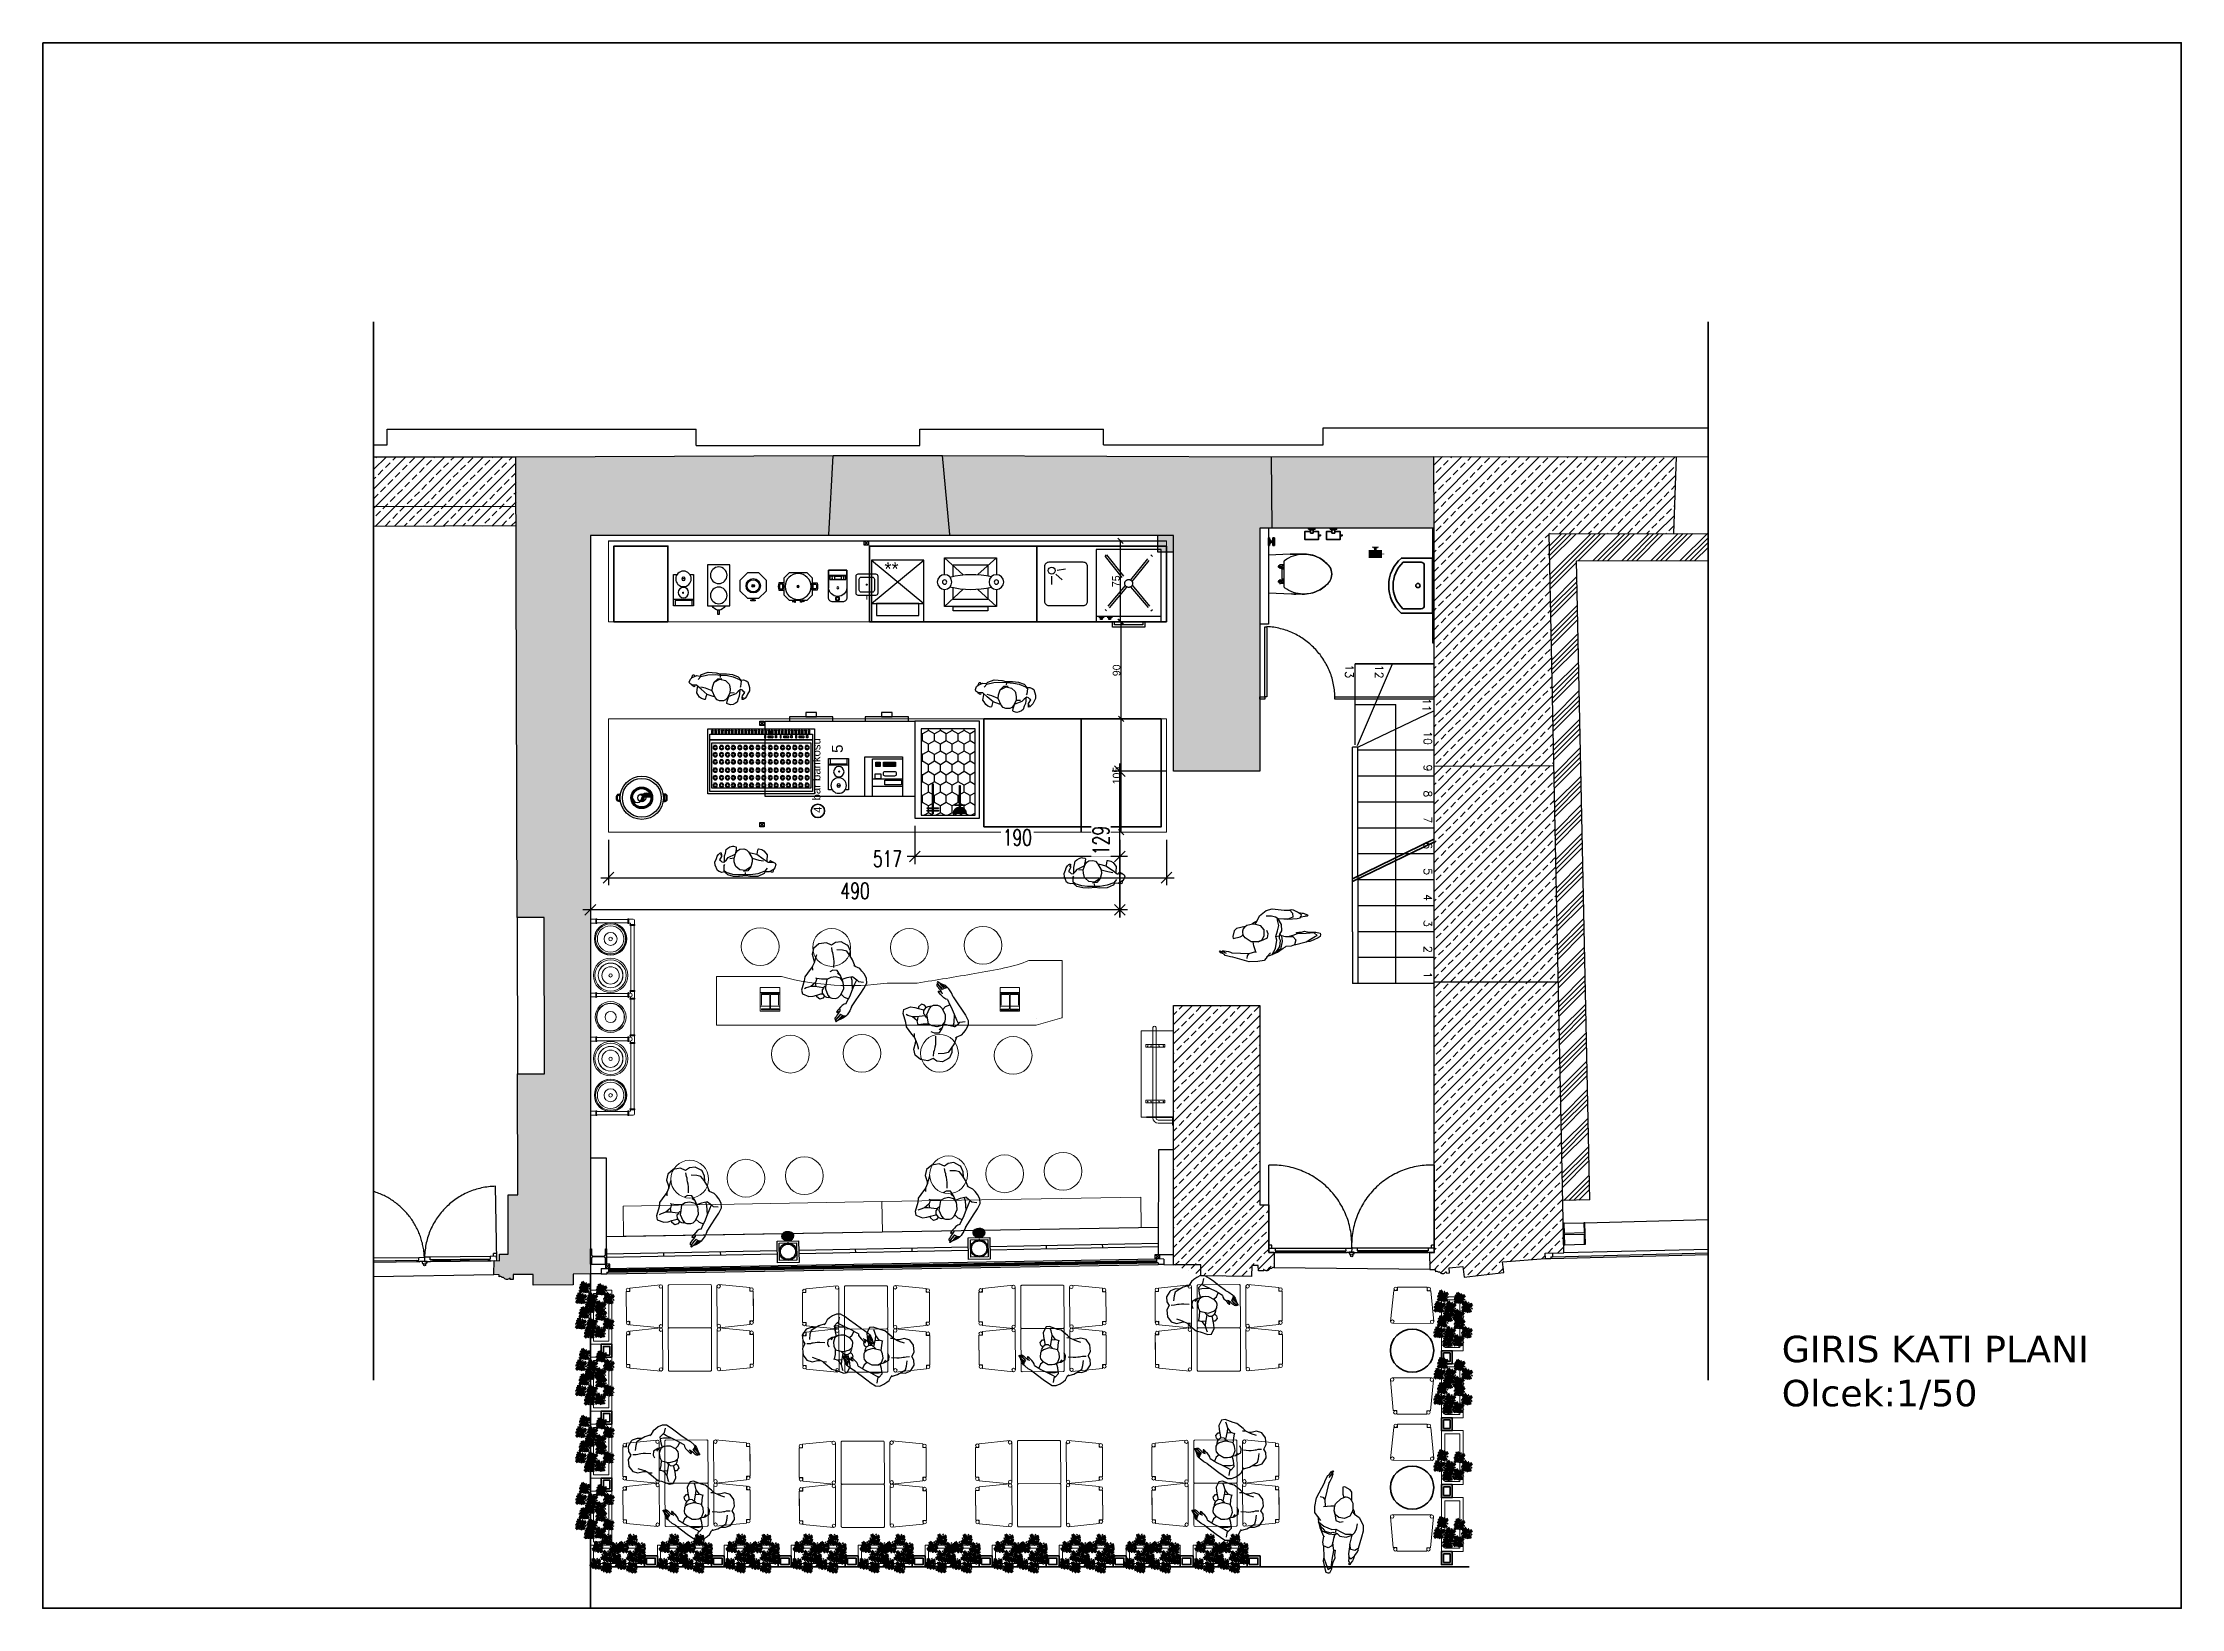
# Model space of a CAD drawing. Header units: centimetres. Extents: x -172755 to -168367, y -82915 to -78980.
# Drawn here: x -172755 to -170776, y -80429 to -78980 of the extents above; entities that cross this region are included whole.
import ezdxf

# ---------------------------------------------------------------- set-up
doc = ezdxf.new("R2010")
doc.units = ezdxf.units.CM
doc.header["$LTSCALE"] = 50
doc.header["$PDMODE"] = 34
for name, pattern in [('ACAD_ISO02W100', [15, 12, -3]), ('CENTER', [2, 1.25, -0.25, 0.25, -0.25]), ('DASHED', [0.75, 0.5, -0.25]), ('DUZ', [0]), ('GF$0$ACAD_ISO02W100', [15, 12, -3]), ('GF$0$DASHDOT', [1, 0.5, -0.25, 0, -0.25]), ('GF$0$HIDDEN', [0.375, 0.25, -0.125]), ('HIDDEN2', [4.7625, 3.175, -1.5875])]:
    doc.linetypes.add(name, pattern=pattern)
doc.layers.get('0').update_dxf_attribs({"color": 161, "lineweight": 35})
for name, color, linetype in [('002 Çizgi', 7, 'Continuous'), ('101_arch$0$FURNITURE', 3, 'Continuous'), ('101_arch$0$FURNITURE_BATH', 3, 'Continuous'), ('101_arch$0$WIN_GLASS', 4, 'Continuous'), ('14.022_PLAN_+51.00$0$YPM_DVR_GB 20cm', 56, 'Continuous'), ('255', 255, 'Continuous'), ('F01$0$STAIRS_NOTES', 3, 'Continuous'), ('F01$0$STAIRS_VIEW', 4, 'Continuous'), ('F01$0$VIEW', 153, 'Continuous'), ('FURN_LIGHTING', 3, 'Continuous'), ('GF$0$DOORS', 4, 'Continuous'), ('GF$0$PROFILE', 5, 'Continuous'), ('GF$0$PROFILE_VIEW', 3, 'Continuous'), ('GF$0$VIEW', 153, 'Continuous'), ('GF$0$WALL_HATCH', 3, 'Continuous'), ('GF$0$WALL_PROJECTION', 253, 'GF$0$HIDDEN'), ('GF$0$WALL_SECTION', 1, 'Continuous'), ('GF$0$WALL_VIEW', 7, 'Continuous'), ('GF$0$WIN_GLASS', 4, 'Continuous'), ('GF$0$WOOD_CLADDING', 44, 'Continuous'), ('Kıtc-002 Çizgi', 7, 'Continuous'), ('Kıtc-014 Elk Tes İşaretler', 1, 'Continuous'), ('Kıtc-019 Su Tes İşaretler', 5, 'Continuous'), ('Kıtc-040 Detay', 7, 'Continuous'), ('S2000-002 Çizgi', 7, 'Continuous'), ('S2000-008 Rakam', 1, 'Continuous'), ('S2000-014 Elk Tes İşaretler', 1, 'Continuous'), ('S2000-019 Su Tes İşaretler', 5, 'Continuous'), ('tertip - peyzaj', 96, 'Continuous'), ('TEXT_50', 5, 'Continuous'), ('VIEW', 153, 'Continuous'), ('wall', 255, 'Continuous'), ('WOOD_CLADDING', 44, 'Continuous')]:
    doc.layers.add(name, color=color, linetype=linetype)
for name, color, linetype, lineweight in [('Ahsap-gor', 43, 'DUZ', 9), ('ARK_AHŞAP', 45, 'Continuous', 15), ('ARK_MERDİVENLER', 133, 'Continuous', 5), ('ARK_METAL', 252, 'Continuous', 15), ('gp_notlar', 6, 'Continuous', 35), ('HATCH DOSEME', 8, 'Continuous', 20), ('tefriş', 45, 'Continuous', 18)]:
    doc.layers.add(name, color=color, linetype=linetype, lineweight=lineweight)
doc.styles.add('F01$0$B01$0$ROMANS', font='romans.shx')
doc.styles.add('GP_A_104_0.00_REV09$0$TRdimension', font='simplex.shx', dxfattribs={"width": 0.7})
doc.styles.get("Standard").update_dxf_attribs({"font": 'arial.ttf'})
doc.dimstyles.new('GP_A_104_0.00_REV09$0$tr-100', dxfattribs={"dimscale": 100, "dimtxt": 0.15, "dimasz": 0.1, "dimexe": 0.07, "dimexo": 0.07, "dimgap": 0.1, "dimtad": 1, "dimdec": 0, "dimrnd": 0.5, "dimzin": 0, "dimdsep": 46, "dimtxsty": 'GP_A_104_0.00_REV09$0$TRdimension', "dimblk": 'GP_A_104_0.00_REV09$0$_Oblique', "dimcen": 0.2, "dimdle": 0.07, "dimadec": 0, "dimazin": 0, "dimtfac": 1, "dimtdec": 0, "dimtmove": 2, "dimatfit": 3, "dimldrblk": 'GP_A_104_0.00_REV09$0$_Oblique', "dimfxl": 1, "dimtolj": 1, "dimtzin": 0, "dimarcsym": 0})
doc.dimstyles.new('ISO-25', dxfattribs={"dimtxt": 10, "dimasz": 8, "dimexe": 1.25, "dimexo": 0.625, "dimtad": 1, "dimdec": 0, "dimtxsty": 'Standard', "dimblk": 'OBLIQUE', "dimcen": 2.5, "dimadec": 0, "dimazin": 0, "dimtfac": 1, "dimtdec": 0, "dimtmove": 0, "dimatfit": 3, "dimldrblk": 'OBLIQUE', "dimfxl": 1, "dimarcsym": 0})
pattern_1 = [(45, (13808.468, 1662.455), (-8.9802561, 8.9802561), []), (45, (13817.448, 1662.455), (-8.9802561, 8.9802561), [6.35, -3.175])]

msp = doc.modelspace()

# ---------------------------------------------------------------- texts
at = {"layer": 'ARK_MERDİVENLER', "attachment_point": 7, "rotation": 90}
for s, insert, char_height in [('bar bankosu', (-172035.4, -79681.3), 7.488), ('4', (-172034.4, -79692.8), 7.49)]:
    msp.add_mtext_dynamic_manual_height_columns(s, width=243.428, gutter_width=60, heights=[0], dxfattribs=dict(at, insert=insert, char_height=char_height))
at = {"layer": 'S2000-008 Rakam'}
msp.add_text('5', height=10, rotation=90, dxfattribs=at).set_placement((-172014.8, -79637.3))
at = {"layer": 'TEXT_50', "insert": (-171145.5, -80177.1), "char_height": 24.5, "width": 403.406, "attachment_point": 1}
msp.add_mtext('{\\fVerdana|b0|i0|c162|p34;GIRIS KATI PLANI  Olcek:1/50}', dxfattribs=at)

# ---------------------------------------------------------------- blocks, each defined once
blk = doc.blocks.new('_Oblique')
at = {"color": 0, "linetype": 'ByBlock', "lineweight": -2}
blk.add_line((-0.5, -0.5), (0.5, 0.5), dxfattribs=at)
blk = doc.blocks.new('*D33')
at = {"color": 0, "linetype": 'Continuous', "lineweight": -2, "transparency": 16777216}
for p, q in [((-171757.1, -79515.8), (-171758.3, -79515.8)), ((-171757.1, -79605.8), (-171758.3, -79605.8))]:
    blk.add_line(p, q, dxfattribs=at)
at = {"color": 0, "lineweight": -2, "transparency": 16777216}
blk.add_line((-171757.1, -79605.8), (-171757.1, -79515.8), dxfattribs=at)
at = {"layer": 'Defpoints', "color": 0, "transparency": 16777216}
for p in [(-171757.1, -79515.8), (-171757.1, -79515.8), (-171756.5, -79605.8)]:
    blk.add_point(p, dxfattribs=at)
at = {"color": 0, "lineweight": -2, "transparency": 16777216, "xscale": 5, "yscale": 5, "zscale": 5}
for p, rotation in [((-171757.1, -79515.8), 90), ((-171757.1, -79605.8), 270)]:
    blk.add_blockref('_Oblique', p, dxfattribs=dict(at, rotation=rotation))
at = {"color": 0, "transparency": 16777216, "insert": (-171761.3, -79560.8), "char_height": 7, "attachment_point": 5, "rotation": 90}
blk.add_mtext('90', dxfattribs=at)
blk = doc.blocks.new('*D34')
at = {"color": 0, "linetype": 'Continuous', "lineweight": -2, "transparency": 16777216}
for p, q in [((-171757.2, -79440.8), (-171759, -79440.8)), ((-171757.7, -79515.8), (-171759, -79515.8))]:
    blk.add_line(p, q, dxfattribs=at)
at = {"color": 0, "lineweight": -2, "transparency": 16777216}
blk.add_line((-171757.7, -79515.8), (-171757.7, -79440.8), dxfattribs=at)
at = {"layer": 'Defpoints', "color": 0, "transparency": 16777216}
for p in [(-171757.7, -79440.8), (-171756.5, -79440.8), (-171757.1, -79515.8)]:
    blk.add_point(p, dxfattribs=at)
at = {"color": 0, "lineweight": -2, "transparency": 16777216, "xscale": 5, "yscale": 5, "zscale": 5}
for p, rotation in [((-171757.7, -79440.8), 90), ((-171757.7, -79515.8), 270)]:
    blk.add_blockref('_Oblique', p, dxfattribs=dict(at, rotation=rotation))
at = {"color": 0, "transparency": 16777216, "insert": (-171761.9, -79478.3), "char_height": 7, "attachment_point": 5, "rotation": 90}
blk.add_mtext('75', dxfattribs=at)
blk = doc.blocks.new('A$C290C7E64')
at = {"layer": 'Kıtc-002 Çizgi'}
for points in [[(0, 0), (35, 0), (35, 37), (0, 37)], [(7, 2), (35, 2), (35, 37), (7, 37)], [(9.6, 16), (14.7, 16), (14.7, 20.6), (9.6, 20.6)], [(18.6, 21.8), (33.8, 21.8), (33.8, 26), (18.6, 26)], [(10.3, 8.2), (11.3, 8.2), (11.3, 9.2), (10.3, 9.2)], [(10.3, 7.2), (11.3, 7.2), (11.3, 8.2), (10.3, 8.2)], [(10.3, 6.2), (11.3, 6.2), (11.3, 7.2), (10.3, 7.2)], [(10.3, 5.2), (11.3, 5.2), (11.3, 6.2), (10.3, 6.2)], [(11.3, 8.2), (12.3, 8.2), (12.3, 9.2), (11.3, 9.2)], [(11.3, 7.2), (12.3, 7.2), (12.3, 8.2), (11.3, 8.2)], [(11.3, 6.2), (12.3, 6.2), (12.3, 7.2), (11.3, 7.2)], [(11.3, 5.2), (12.3, 5.2), (12.3, 6.2), (11.3, 6.2)], [(12.3, 8.2), (13.3, 8.2), (13.3, 9.2), (12.3, 9.2)], [(12.3, 7.2), (13.3, 7.2), (13.3, 8.2), (12.3, 8.2)], [(12.3, 6.2), (13.3, 6.2), (13.3, 7.2), (12.3, 7.2)], [(12.3, 5.2), (13.3, 5.2), (13.3, 6.2), (12.3, 6.2)], [(13.3, 8.2), (14.3, 8.2), (14.3, 9.2), (13.3, 9.2)], [(13.3, 7.2), (14.3, 7.2), (14.3, 8.2), (13.3, 8.2)], [(13.3, 6.2), (14.3, 6.2), (14.3, 7.2), (13.3, 7.2)], [(13.3, 5.2), (14.3, 5.2), (14.3, 6.2), (13.3, 6.2)], [(17.4, 8.2), (18.4, 8.2), (18.4, 9.2), (17.4, 9.2)], [(17.4, 7.2), (18.4, 7.2), (18.4, 8.2), (17.4, 8.2)], [(17.4, 6.2), (18.4, 6.2), (18.4, 7.2), (17.4, 7.2)], [(17.4, 5.2), (18.4, 5.2), (18.4, 6.2), (17.4, 6.2)], [(18.4, 8.2), (19.4, 8.2), (19.4, 9.2), (18.4, 9.2)], [(18.4, 7.2), (19.4, 7.2), (19.4, 8.2), (18.4, 8.2)], [(18.4, 6.2), (19.4, 6.2), (19.4, 7.2), (18.4, 7.2)], [(18.4, 5.2), (19.4, 5.2), (19.4, 6.2), (18.4, 6.2)], [(19.4, 8.2), (20.4, 8.2), (20.4, 9.2), (19.4, 9.2)], [(19.4, 7.2), (20.4, 7.2), (20.4, 8.2), (19.4, 8.2)], [(19.4, 6.2), (20.4, 6.2), (20.4, 7.2), (19.4, 7.2)], [(19.4, 5.2), (20.4, 5.2), (20.4, 6.2), (19.4, 6.2)], [(20.4, 8.2), (21.4, 8.2), (21.4, 9.2), (20.4, 9.2)], [(20.4, 7.2), (21.4, 7.2), (21.4, 8.2), (20.4, 8.2)], [(20.4, 6.2), (21.4, 6.2), (21.4, 7.2), (20.4, 7.2)], [(20.4, 5.2), (21.4, 5.2), (21.4, 6.2), (20.4, 6.2)], [(21.4, 8.2), (22.4, 8.2), (22.4, 9.2), (21.4, 9.2)], [(21.4, 7.2), (22.4, 7.2), (22.4, 8.2), (21.4, 8.2)], [(21.4, 6.2), (22.4, 6.2), (22.4, 7.2), (21.4, 7.2)], [(21.4, 5.2), (22.4, 5.2), (22.4, 6.2), (21.4, 6.2)], [(22.4, 8.2), (23.4, 8.2), (23.4, 9.2), (22.4, 9.2)], [(22.4, 7.2), (23.4, 7.2), (23.4, 8.2), (22.4, 8.2)], [(22.4, 6.2), (23.4, 6.2), (23.4, 7.2), (22.4, 7.2)], [(22.4, 5.2), (23.4, 5.2), (23.4, 6.2), (22.4, 6.2)], [(23.4, 8.2), (24.4, 8.2), (24.4, 9.2), (23.4, 9.2)], [(23.4, 7.2), (24.4, 7.2), (24.4, 8.2), (23.4, 8.2)], [(23.4, 6.2), (24.4, 6.2), (24.4, 7.2), (23.4, 7.2)], [(23.4, 5.2), (24.4, 5.2), (24.4, 6.2), (23.4, 6.2)], [(24.4, 8.2), (25.4, 8.2), (25.4, 9.2), (24.4, 9.2)], [(24.4, 7.2), (25.4, 7.2), (25.4, 8.2), (24.4, 8.2)], [(24.4, 6.2), (25.4, 6.2), (25.4, 7.2), (24.4, 7.2)], [(24.4, 5.2), (25.4, 5.2), (25.4, 6.2), (24.4, 6.2)], [(25.4, 8.2), (26.4, 8.2), (26.4, 9.2), (25.4, 9.2)], [(25.4, 7.2), (26.4, 7.2), (26.4, 8.2), (25.4, 8.2)], [(25.4, 6.2), (26.4, 6.2), (26.4, 7.2), (25.4, 7.2)], [(25.4, 5.2), (26.4, 5.2), (26.4, 6.2), (25.4, 6.2)], [(26.4, 8.2), (27.4, 8.2), (27.4, 9.2), (26.4, 9.2)], [(26.4, 7.2), (27.4, 7.2), (27.4, 8.2), (26.4, 8.2)], [(26.4, 6.2), (27.4, 6.2), (27.4, 7.2), (26.4, 7.2)], [(26.4, 5.2), (27.4, 5.2), (27.4, 6.2), (26.4, 6.2)], [(27.4, 8.2), (28.4, 8.2), (28.4, 9.2), (27.4, 9.2)], [(27.4, 7.2), (28.4, 7.2), (28.4, 8.2), (27.4, 8.2)], [(27.4, 6.2), (28.4, 6.2), (28.4, 7.2), (27.4, 7.2)], [(27.4, 5.2), (28.4, 5.2), (28.4, 6.2), (27.4, 6.2)]]:
    blk.add_lwpolyline(points, close=True, dxfattribs=at)
for points in [[(7, 27.2), (35, 27.2)], [(7, 20.6), (35, 20.6)]]:
    blk.add_lwpolyline(points, dxfattribs=at)
blk.add_lwpolyline([(18.7, 13.6), (27.6, 13.6, 0.414214), (29.1, 15.1), (29.1, 16.4, 0.414214), (27.6, 17.9), (18.7, 17.9, 0.414214), (17.2, 16.4), (17.2, 15.1, 0.414214)], format="xyb", close=True, dxfattribs=at)
blk = doc.blocks.new('A$C1C4536AD')
at = {"layer": 'Kıtc-002 Çizgi'}
for points in [[(0, 29), (0, 0), (18.5, 0)], [(3.4, 29), (0, 29), (0, 26.8)], [(7.8, 24.8), (10.9, 24.9)], [(18.5, 26.9), (18.5, 29), (15.2, 29)], [(18.5, 0), (18.5, 29)], [(0, 5.8), (18.5, 5.8)], [(1.3, 0), (1.3, 4.8), (17, 4.8), (17, 0)]]:
    blk.add_lwpolyline(points, dxfattribs=at)
blk.add_lwpolyline([(0.3, 5.2), (1.3, 5.2), (1.3, 5.8), (0.3, 5.8)], close=True, dxfattribs=at)
at = {"layer": 'Kıtc-002 Çizgi', "const_width": 1}
blk.add_lwpolyline([(9.2, 12, 1), (10.2, 12, 1)], format="xyb", close=True, dxfattribs=at)
at = {"layer": 'Kıtc-002 Çizgi'}
for centre, radius in [((9.3, 24.9), 7.2), ((9.3, 24.9), 1.6), ((9.4, 12.2), 4.82)]:
    blk.add_circle(centre, radius, dxfattribs=at)
blk = doc.blocks.new('A$C30F503A4')
at = {"layer": 'Kıtc-002 Çizgi'}
for p, q in [((56, 6.3), (60.4, 8.2)), ((70.4, 6.3), (74.7, 8.2)), ((84.8, 6.3), (89.1, 8.2))]:
    blk.add_line(p, q, dxfattribs=at)
for points in [[(0, 0), (99, 0), (99, 60), (0, 60)], [(2, 10), (97, 10), (97, 58), (2, 58)], [(4, 55), (4, 13), (95.5, 13), (95.5, 55)], [(2, 5), (97, 5), (97, 10), (2, 10)], [(53.8, 6.1), (52.6, 6.1), (52.6, 8.2), (53.8, 8.2)], [(56, 6.3), (60.4, 6.3), (60.4, 8.2), (56, 8.2)], [(62.7, 6.1), (63.8, 6.1), (63.8, 8.2), (62.7, 8.2)], [(68.1, 6.1), (67, 6.1), (67, 8.2), (68.1, 8.2)], [(70.4, 6.3), (74.7, 6.3), (74.7, 8.2), (70.4, 8.2)], [(77, 6.1), (78.2, 6.1), (78.2, 8.2), (77, 8.2)], [(82.5, 6.1), (81.3, 6.1), (81.3, 8.2), (82.5, 8.2)], [(84.8, 6.3), (89.1, 6.3), (89.1, 8.2), (84.8, 8.2)], [(91.4, 6.1), (92.6, 6.1), (92.6, 8.2), (91.4, 8.2)]]:
    blk.add_lwpolyline(points, close=True, dxfattribs=at)
for points, const_width in [([(5.9, 50.3), (5.4, 49.4)], 0.5), ([(5.9, 43.4), (5.4, 42.5)], 0.5), ([(11.9, 50.3), (11.3, 49.4)], 0.5), ([(11.9, 43.4), (11.3, 42.5)], 0.5), ([(17.3, 50.3), (16.7, 49.4)], 0.5), ([(17.3, 43.4), (16.7, 42.5)], 0.5), ([(22.8, 50.3), (22.2, 49.4)], 0.5), ([(22.8, 43.4), (22.2, 42.5)], 0.5), ([(28.7, 50.3), (28.1, 49.4)], 0.5), ([(28.7, 43.4), (28.1, 42.5)], 0.5), ([(34.1, 50.3), (33.6, 49.4)], 0.5), ([(34.1, 43.4), (33.6, 42.5)], 0.5), ([(39.6, 50.3), (39, 49.4)], 0.5), ([(39.6, 43.4), (39, 42.5)], 0.5), ([(45.5, 50.3), (44.9, 49.4)], 0.5), ([(45.5, 43.4), (44.9, 42.5)], 0.5), ([(51, 50.3), (50.4, 49.4)], 0.5), ([(51, 43.4), (50.4, 42.5)], 0.5), ([(56.9, 50.3), (56.3, 49.4)], 0.5), ([(56.9, 43.4), (56.3, 42.5)], 0.5), ([(62.4, 50.3), (61.8, 49.4)], 0.5), ([(62.4, 43.4), (61.8, 42.5)], 0.5), ([(68.3, 50.3), (67.7, 49.4)], 0.5), ([(68.3, 43.4), (67.7, 42.5)], 0.5), ([(73.7, 50.3), (73.2, 49.4)], 0.5), ([(73.7, 43.4), (73.2, 42.5)], 0.5), ([(79.7, 50.3), (79.1, 49.4)], 0.5), ([(79.7, 43.4), (79.1, 42.5)], 0.5), ([(85.1, 50.3), (84.5, 49.4)], 0.5), ([(85.1, 43.4), (84.5, 42.5)], 0.5), ([(91.1, 50.3), (90.5, 49.4)], 0.5), ([(91.1, 43.4), (90.5, 42.5)], 0.5), ([(5.9, 36.5), (5.4, 35.6)], 0.5), ([(5.9, 28.7), (5.4, 27.8)], 0.5), ([(5.9, 22.1), (5.4, 21.2)], 0.5), ([(11.9, 36.5), (11.3, 35.6)], 0.5), ([(11.9, 28.7), (11.3, 27.8)], 0.5), ([(11.9, 22.1), (11.3, 21.2)], 0.5), ([(17.3, 36.5), (16.7, 35.6)], 0.5), ([(17.3, 28.7), (16.7, 27.8)], 0.5), ([(17.3, 22.1), (16.7, 21.2)], 0.5), ([(22.8, 36.5), (22.2, 35.6)], 0.5), ([(22.8, 28.7), (22.2, 27.8)], 0.5), ([(22.8, 22.1), (22.2, 21.2)], 0.5), ([(28.7, 36.5), (28.1, 35.6)], 0.5), ([(28.7, 28.7), (28.1, 27.8)], 0.5), ([(28.7, 22.1), (28.1, 21.2)], 0.5), ([(34.1, 36.5), (33.6, 35.6)], 0.5), ([(34.1, 28.7), (33.6, 27.8)], 0.5), ([(34.1, 22.1), (33.6, 21.2)], 0.5), ([(39.6, 36.5), (39, 35.6)], 0.5), ([(39.6, 28.7), (39, 27.8)], 0.5), ([(39.6, 22.1), (39, 21.2)], 0.5), ([(45.5, 36.5), (44.9, 35.6)], 0.5), ([(45.5, 28.7), (44.9, 27.8)], 0.5), ([(45.5, 22.1), (44.9, 21.2)], 0.5), ([(51, 36.5), (50.4, 35.6)], 0.5), ([(51, 28.7), (50.4, 27.8)], 0.5), ([(51, 22.1), (50.4, 21.2)], 0.5), ([(56.9, 36.5), (56.3, 35.6)], 0.5), ([(56.9, 28.7), (56.3, 27.8)], 0.5), ([(56.9, 22.1), (56.3, 21.2)], 0.5), ([(62.4, 36.5), (61.8, 35.6)], 0.5), ([(62.4, 28.7), (61.8, 27.8)], 0.5), ([(62.4, 22.1), (61.8, 21.2)], 0.5), ([(68.3, 36.5), (67.7, 35.6)], 0.5), ([(68.3, 28.7), (67.7, 27.8)], 0.5), ([(68.3, 22.1), (67.7, 21.2)], 0.5), ([(73.7, 36.5), (73.2, 35.6)], 0.5), ([(73.7, 28.7), (73.2, 27.8)], 0.5), ([(73.7, 22.1), (73.2, 21.2)], 0.5), ([(79.7, 36.5), (79.1, 35.6)], 0.5), ([(79.7, 28.7), (79.1, 27.8)], 0.5), ([(79.7, 22.1), (79.1, 21.2)], 0.5), ([(85.1, 36.5), (84.5, 35.6)], 0.5), ([(85.1, 28.7), (84.5, 27.8)], 0.5), ([(85.1, 22.1), (84.5, 21.2)], 0.5), ([(91.1, 36.5), (90.5, 35.6)], 0.5), ([(91.1, 28.7), (90.5, 27.8)], 0.5), ([(91.1, 22.1), (90.5, 21.2)], 0.5), ([(5.9, 15.5), (5.4, 14.6)], 0.5), ([(11.9, 15.5), (11.3, 14.6)], 0.5), ([(17.3, 15.5), (16.7, 14.6)], 0.5), ([(22.8, 15.5), (22.2, 14.6)], 0.5), ([(28.7, 15.5), (28.1, 14.6)], 0.5), ([(34.1, 15.5), (33.6, 14.6)], 0.5), ([(39.6, 15.5), (39, 14.6)], 0.5), ([(45.5, 15.5), (44.9, 14.6)], 0.5), ([(51, 15.5), (50.4, 14.6)], 0.5), ([(53.8, 7.5), (52.6, 7.5)], 0.5), ([(56.9, 15.5), (56.3, 14.6)], 0.5), ([(58.2, 5), (58.2, 1.5)], 1), ([(62.4, 15.5), (61.8, 14.6)], 0.5), ([(62.7, 7.5), (63.8, 7.5)], 0.5), ([(68.1, 7.5), (67, 7.5)], 0.5), ([(68.3, 15.5), (67.7, 14.6)], 0.5), ([(72.6, 5), (72.6, 1.5)], 1), ([(73.7, 15.5), (73.2, 14.6)], 0.5), ([(77, 7.5), (78.2, 7.5)], 0.5), ([(79.7, 15.5), (79.1, 14.6)], 0.5), ([(82.5, 7.5), (81.3, 7.5)], 0.5), ([(85.1, 15.5), (84.5, 14.6)], 0.5), ([(87, 5), (87, 1.5)], 1), ([(91.1, 15.5), (90.5, 14.6)], 0.5), ([(91.4, 7.5), (92.6, 7.5)], 0.5)]:
    blk.add_lwpolyline(points, dxfattribs=dict(at, const_width=const_width))
for points in [[(3.5, 1.8), (3.5, 5)], [(5.2, 5), (5.2, 1.8)], [(6.6, 1.8), (6.6, 5)], [(8.2, 5), (8.2, 1.8)], [(9.7, 1.8), (9.7, 5)], [(11.3, 5), (11.3, 1.8)], [(11.3, 5), (11.3, 1.8)], [(12.7, 1.8), (12.7, 5)], [(14.4, 5), (14.4, 1.8)], [(15.8, 1.8), (15.8, 5)], [(17.5, 5), (17.5, 1.8)], [(18.9, 1.8), (18.9, 5)], [(20.6, 5), (20.6, 1.8)], [(20.6, 5), (20.6, 1.8)], [(22, 1.8), (22, 5)], [(23.7, 5), (23.7, 1.8)], [(25.1, 1.8), (25.1, 5)], [(26.7, 5), (26.7, 1.8)], [(28.2, 1.8), (28.2, 5)], [(29.8, 5), (29.8, 1.8)], [(29.8, 5), (29.8, 1.8)], [(31.2, 1.8), (31.2, 5)], [(32.9, 5), (32.9, 1.8)], [(34.3, 1.8), (34.3, 5)], [(36, 5), (36, 1.8)], [(37.4, 1.8), (37.4, 5)], [(39.1, 5), (39.1, 1.8)], [(39.1, 5), (39.1, 1.8)], [(40.5, 1.8), (40.5, 5)], [(42.2, 5), (42.2, 1.8)], [(43.6, 1.8), (43.6, 5)], [(45.3, 5), (45.3, 1.8)], [(46.7, 1.8), (46.7, 5)], [(48.3, 5), (48.3, 1.8)], [(48.3, 5), (48.3, 1.8)], [(49.7, 1.8), (49.7, 5)], [(51.4, 5), (51.4, 1.8)], [(52.8, 1.8), (52.8, 5)], [(54.5, 5), (54.5, 1.8)], [(55.9, 1.8), (55.9, 5)], [(57.6, 5), (57.6, 1.8)], [(58.2, 5), (58.2, 1.8)], [(58.6, 5), (58.6, 1.8)], [(59, 1.8), (59, 5)], [(60.7, 5), (60.7, 1.8)], [(62.1, 1.8), (62.1, 5)], [(63.8, 5), (63.8, 1.8)], [(65.2, 1.8), (65.2, 5)], [(66.8, 5), (66.8, 1.8)], [(68.2, 1.8), (68.2, 5)], [(69.9, 5), (69.9, 1.8)], [(71.3, 1.8), (71.3, 5)], [(72.5, 5), (72.5, 1.8)], [(73, 5), (73, 1.8)], [(74.4, 1.8), (74.4, 5)], [(76.1, 5), (76.1, 1.8)], [(77.5, 1.8), (77.5, 5)], [(79.2, 5), (79.2, 1.8)], [(80.6, 1.8), (80.6, 5)], [(82.3, 5), (82.3, 1.8)], [(83.7, 1.8), (83.7, 5)], [(85.3, 5), (85.3, 1.8)], [(86.7, 1.8), (86.7, 5)], [(86.9, 5), (86.9, 1.8)], [(88.4, 5), (88.4, 1.8)], [(89.8, 1.8), (89.8, 5)], [(91.5, 5), (91.5, 1.8)], [(92.9, 1.8), (92.9, 5)], [(94.6, 5), (94.6, 1.8)]]:
    blk.add_lwpolyline(points, dxfattribs=at)
for centre, radius in [((7, 52.1), 1.98), ((7, 45.2), 1.98), ((7, 38.2), 1.98), ((7, 52.1), 1.24), ((7, 45.2), 1.24), ((12.9, 52.1), 1.98), ((12.9, 45.2), 1.98), ((12.9, 38.2), 1.98), ((12.9, 52.1), 1.24), ((12.9, 45.2), 1.24), ((18.4, 52.1), 1.98), ((18.4, 45.2), 1.98), ((18.4, 38.2), 1.98), ((18.4, 52.1), 1.24), ((18.4, 45.2), 1.24), ((23.8, 52.1), 1.98), ((23.8, 45.2), 1.98), ((23.8, 38.2), 1.98), ((23.8, 52.1), 1.24), ((23.8, 45.2), 1.24), ((29.8, 52.1), 1.98), ((29.8, 45.2), 1.98), ((29.8, 38.2), 1.98), ((29.8, 52.1), 1.24), ((29.8, 45.2), 1.24), ((35.2, 52.1), 1.98), ((35.2, 45.2), 1.98), ((35.2, 38.2), 1.98), ((35.2, 52.1), 1.24), ((35.2, 45.2), 1.24), ((40.7, 52.1), 1.98), ((40.7, 45.2), 1.98), ((40.7, 38.2), 1.98), ((40.7, 52.1), 1.24), ((40.7, 45.2), 1.24), ((46.6, 52.1), 1.98), ((46.6, 45.2), 1.98), ((46.6, 38.2), 1.98), ((46.6, 52.1), 1.24), ((46.6, 45.2), 1.24), ((52, 52.1), 1.98), ((52, 45.2), 1.98), ((52, 38.2), 1.98), ((52, 52.1), 1.24), ((52, 45.2), 1.24), ((58, 52.1), 1.98), ((58, 45.2), 1.98), ((58, 38.2), 1.98), ((58, 52.1), 1.24), ((58, 45.2), 1.24), ((63.4, 52.1), 1.98), ((63.4, 45.2), 1.98), ((63.4, 38.2), 1.98), ((63.4, 52.1), 1.24), ((63.4, 45.2), 1.24), ((69.4, 52.1), 1.98), ((69.4, 45.2), 1.98), ((69.4, 38.2), 1.98), ((69.4, 52.1), 1.24), ((69.4, 45.2), 1.24), ((74.8, 52.1), 1.98), ((74.8, 45.2), 1.98), ((74.8, 38.2), 1.98), ((74.8, 52.1), 1.24), ((74.8, 45.2), 1.24), ((80.7, 52.1), 1.98), ((80.7, 45.2), 1.98), ((80.7, 38.2), 1.98), ((80.7, 52.1), 1.24), ((80.7, 45.2), 1.24), ((86.2, 52.1), 1.98), ((86.2, 45.2), 1.98), ((86.2, 38.2), 1.98), ((86.2, 52.1), 1.24), ((86.2, 45.2), 1.24), ((92.1, 52.1), 1.98), ((92.1, 45.2), 1.98), ((92.1, 38.2), 1.98), ((92.1, 52.1), 1.24), ((92.1, 45.2), 1.24), ((7, 30.5), 1.98), ((7, 23.9), 1.98), ((7, 38.2), 1.24), ((7, 30.5), 1.24), ((7, 23.9), 1.24), ((12.9, 30.5), 1.98), ((12.9, 23.9), 1.98), ((12.9, 38.2), 1.24), ((12.9, 30.5), 1.24), ((12.9, 23.9), 1.24), ((18.4, 30.5), 1.98), ((18.4, 23.9), 1.98), ((18.4, 38.2), 1.24), ((18.4, 30.5), 1.24), ((18.4, 23.9), 1.24), ((23.8, 30.5), 1.98), ((23.8, 23.9), 1.98), ((23.8, 38.2), 1.24), ((23.8, 30.5), 1.24), ((23.8, 23.9), 1.24), ((29.8, 30.5), 1.98), ((29.8, 23.9), 1.98), ((29.8, 38.2), 1.24), ((29.8, 30.5), 1.24), ((29.8, 23.9), 1.24), ((35.2, 30.5), 1.98), ((35.2, 23.9), 1.98), ((35.2, 38.2), 1.24), ((35.2, 30.5), 1.24), ((35.2, 23.9), 1.24), ((40.7, 30.5), 1.98), ((40.7, 23.9), 1.98), ((40.7, 38.2), 1.24), ((40.7, 30.5), 1.24), ((40.7, 23.9), 1.24), ((46.6, 30.5), 1.98), ((46.6, 23.9), 1.98), ((46.6, 38.2), 1.24), ((46.6, 30.5), 1.24), ((46.6, 23.9), 1.24), ((52, 30.5), 1.98), ((52, 23.9), 1.98), ((52, 38.2), 1.24), ((52, 30.5), 1.24), ((52, 23.9), 1.24), ((58, 30.5), 1.98), ((58, 23.9), 1.98), ((58, 38.2), 1.24), ((58, 30.5), 1.24), ((58, 23.9), 1.24), ((63.4, 30.5), 1.98), ((63.4, 23.9), 1.98), ((63.4, 38.2), 1.24), ((63.4, 30.5), 1.24), ((63.4, 23.9), 1.24), ((69.4, 30.5), 1.98), ((69.4, 23.9), 1.98), ((69.4, 38.2), 1.24), ((69.4, 30.5), 1.24), ((69.4, 23.9), 1.24), ((74.8, 30.5), 1.98), ((74.8, 23.9), 1.98), ((74.8, 38.2), 1.24), ((74.8, 30.5), 1.24), ((74.8, 23.9), 1.24), ((80.7, 30.5), 1.98), ((80.7, 23.9), 1.98), ((80.7, 38.2), 1.24), ((80.7, 30.5), 1.24), ((80.7, 23.9), 1.24), ((86.2, 30.5), 1.98), ((86.2, 23.9), 1.98), ((86.2, 38.2), 1.24), ((86.2, 30.5), 1.24), ((86.2, 23.9), 1.24), ((92.1, 30.5), 1.98), ((92.1, 23.9), 1.98), ((92.1, 38.2), 1.24), ((92.1, 30.5), 1.24), ((92.1, 23.9), 1.24), ((7, 17.3), 1.98), ((7, 17.3), 1.24), ((12.9, 17.3), 1.98), ((12.9, 17.3), 1.24), ((18.4, 17.3), 1.98), ((18.4, 17.3), 1.24), ((23.8, 17.3), 1.98), ((23.8, 17.3), 1.24), ((29.8, 17.3), 1.98), ((29.8, 17.3), 1.24), ((35.2, 17.3), 1.98), ((35.2, 17.3), 1.24), ((40.7, 17.3), 1.98), ((40.7, 17.3), 1.24), ((46.6, 17.3), 1.98), ((46.6, 17.3), 1.24), ((52, 17.3), 1.98), ((52, 17.3), 1.24), ((58, 17.3), 1.98), ((58, 17.3), 1.24), ((63.4, 17.3), 1.98), ((63.4, 17.3), 1.24), ((69.4, 17.3), 1.98), ((69.4, 17.3), 1.24), ((74.8, 17.3), 1.98), ((74.8, 17.3), 1.24), ((80.7, 17.3), 1.98), ((80.7, 17.3), 1.24), ((86.2, 17.3), 1.98), ((86.2, 17.3), 1.24), ((92.1, 17.3), 1.98), ((92.1, 17.3), 1.24)]:
    blk.add_circle(centre, radius, dxfattribs=at)
for centre in [(4.3, 1.8), (7.4, 1.8), (10.5, 1.8), (10.5, 1.8), (13.6, 1.8), (16.7, 1.8), (19.7, 1.8), (19.7, 1.8), (22.8, 1.8), (25.9, 1.8), (29, 1.8), (29, 1.8), (32.1, 1.8), (35.2, 1.8), (38.2, 1.8), (38.2, 1.8), (41.3, 1.8), (44.4, 1.8), (47.5, 1.8), (47.5, 1.8), (50.6, 1.8), (53.7, 1.8), (56.7, 1.8), (59.8, 1.8), (62.9, 1.8), (66, 1.8), (69.1, 1.8), (72.2, 1.8), (75.3, 1.8), (78.3, 1.8), (81.4, 1.8), (84.5, 1.8), (87.6, 1.8), (90.7, 1.8), (93.8, 1.8)]:
    blk.add_arc(centre, 0.837, 180, 0, dxfattribs=at)
blk = doc.blocks.new('A$C470016F2')
at = {"layer": 'Kıtc-002 Çizgi'}
for points in [[(40, 4), (0, 4), (0, 0), (40, 0)], [(25, 8), (15, 8), (15, 4), (25, 4)]]:
    blk.add_lwpolyline(points, close=True, dxfattribs=at)
blk = doc.blocks.new('A$C3DDB3116')
at = {"layer": 'Kıtc-002 Çizgi'}
blk.add_lwpolyline([(0, 45.9), (20.5, 45.9), (20.5, 7.9), (0, 7.9), (0, 45.9)], dxfattribs=at)
blk.add_lwpolyline([(9.3, 3.7), (11.2, 3.7), (11.2, 0), (9.3, 0)], close=True, dxfattribs=at)
for centre in [(10.2, 36.1), (10.2, 17.5)]:
    blk.add_circle(centre, 7.7, dxfattribs=at)
blk.add_arc((10.2, 10.1), 6.37, 199.6345, 340.3655, dxfattribs=at)
blk = doc.blocks.new('A$C139E487F')
at = {"layer": '002 Çizgi'}
h = blk.add_hatch(color=256, dxfattribs=at)
edge = h.paths.add_edge_path()
edge.add_arc((18, 14.4), 1.06, 0, 360)
for points in [[(21.4, 1.4), (26, 1.4), (31, 6.4), (31, 22.4), (26, 27.4), (10, 27.4), (5, 22.4), (5, 6.4), (10, 1.4), (14.6, 1.4)], [(0.3, 11.1), (5, 11.1), (5, 17.7), (0.3, 17.7)], [(1.2, 12.1), (4, 12.1), (4, 16.7), (1.2, 16.7)], [(15.7, 1.4), (20.3, 1.4)], [(35.7, 11.1), (31, 11.1), (31, 17.7), (35.7, 17.7)], [(34.8, 12.1), (32, 12.1), (32, 16.7), (34.8, 16.7)]]:
    blk.add_lwpolyline(points, dxfattribs=at)
for radius in [12, 1.06]:
    blk.add_circle((18, 14.4), radius, dxfattribs=at)
for centre, radius, start, end in [((16, 14.4), 16, 168.1479, 191.8521), ((16, 14.4), 15, 171.2333, 188.7667), ((20, 14.4), 15, 351.2333, 8.7667), ((20, 14.4), 16, 348.1479, 11.8521)]:
    blk.add_arc(centre, radius, start, end, dxfattribs=at)
at = {"layer": 'Kıtc-002 Çizgi'}
for points in [[(12.7, 0.2), (15.3, 0.4), (15.3, 1), (12.7, 1.2)], [(23.3, 0.2), (20.7, 0.4), (20.7, 1), (23.3, 1.2)]]:
    blk.add_lwpolyline(points, close=True, dxfattribs=at)
for points in [[(14.6, 2.9), (14.6, 1.1)], [(14.6, 0), (15.7, 0), (15.7, 2.7)], [(14.6, 0.4), (14.6, 0)], [(21.4, 0), (20.3, 0), (20.3, 2.7)], [(21.4, 2.9), (21.4, 1.1)], [(21.4, 0.4), (21.4, 0)]]:
    blk.add_lwpolyline(points, dxfattribs=at)
blk = doc.blocks.new('A$C59BC7357')
at = {"layer": 'Kıtc-002 Çizgi'}
for p, q in [((15.1, 11.9), (15.1, 14.5)), ((15.7, 14.6), (15.7, 11.9))]:
    blk.add_line(p, q, dxfattribs=at)
blk.add_lwpolyline([(29, 18.9), (29, 7.8), (21.1, 0), (10, 0), (2.2, 7.8), (2.2, 18.9), (10, 26.8), (21.1, 26.8), (29, 18.9)], dxfattribs=at)
for points in [[(1.1, 11.2), (0, 11.2), (0, 15.6), (1.1, 15.6)], [(2.2, 13), (1.1, 13), (1.1, 13.8), (2.2, 13.8)]]:
    blk.add_lwpolyline(points, close=True, dxfattribs=at)
for radius in [7.38, 6.28, 1.37]:
    blk.add_circle((15.4, 13.2), radius, dxfattribs=at)
blk = doc.blocks.new('A$C0D0247C1')
at = {"layer": 'Kıtc-002 Çizgi'}
for points in [[(2, 0), (18, 0, 0.414214), (20, 2), (20, 18, 0.414214), (18, 20), (2, 20, 0.414214), (0, 18), (0, 2, 0.414214)], [(5, 3), (15, 3, 0.414214), (17, 5), (17, 15, 0.414214), (15, 17), (5, 17, 0.414214), (3, 15), (3, 5, 0.414214)]]:
    blk.add_lwpolyline(points, format="xyb", close=True, dxfattribs=at)
at = {"layer": 'Kıtc-002 Çizgi', "const_width": 1}
blk.add_lwpolyline([(9.5, 10.1, 1), (10.5, 10.1, 1)], format="xyb", close=True, dxfattribs=at)
blk.add_lwpolyline([(20, 10), (23.9, 10)], dxfattribs=at)
blk = doc.blocks.new('A$C64277205')
at = {"layer": '002 Çizgi'}
blk.add_lwpolyline([(4, 0), (13, 0, 0.414214), (17, 4), (17, 29.5), (0, 29.5), (0, 4, 0.414214)], format="xyb", close=True, dxfattribs=at)
for points in [[(0, 29.5), (17, 29.5), (17, 24.9), (0, 24.9)], [(1.1, 23.9), (15.9, 23.9), (15.9, 20.9), (1.1, 20.9)], [(5.1, 23.6), (11.4, 23.6), (11.4, 21.2), (5.1, 21.2)]]:
    blk.add_lwpolyline(points, close=True, dxfattribs=at)
for points in [[(17, 13.1), (17, 24.9), (0, 24.9), (0, 13.1)], [(17, 13.1), (17, 24.9), (17, 24.9), (17, 13.1)]]:
    blk.add_lwpolyline(points, dxfattribs=at)
for centre, radius in [((3, 23.2), 0.33), ((3, 21.6), 0.33), ((13.6, 23.2), 0.33), ((13.6, 21.6), 0.33), ((8.5, 13.1), 0.901)]:
    blk.add_circle(centre, radius, dxfattribs=at)
blk.add_arc((8.5, 13.7), 8.52, 183.4714, 356.5286, dxfattribs=at)
at = {"layer": 'Kıtc-002 Çizgi', "const_width": 0.5}
blk.add_lwpolyline([(7.6, 1.3), (7, 0.3)], dxfattribs=at)
at = {"layer": 'Kıtc-002 Çizgi'}
for radius in [1.98, 1.24]:
    blk.add_circle((8.7, 3), radius, dxfattribs=at)
blk = doc.blocks.new('A$C451D4DAD')
at = {"layer": 'Kıtc-002 Çizgi', "extrusion": (0, 0, -1)}
for p, q in [((6.8, 49), (54.8, 49)), ((6.8, 49), (24.1, 33.2)), ((6.8, 33.3), (6.8, 49)), ((14.8, 42.5), (46.8, 42.5)), ((14.8, 31.8), (14.8, 42.5)), ((54.8, 49), (37.7, 33.4)), ((46.8, 42.5), (46.8, 32.3)), ((54.8, 49), (54.8, 33.3)), ((14.8, 10.5), (14.8, 21.2)), ((46.8, 20.7), (46.8, 10.5)), ((24.1, 19.8), (6.8, 4)), ((6.8, 4), (6.8, 19.7)), ((54.8, 4), (6.8, 4)), ((46.8, 10.5), (14.8, 10.5)), ((14.8, 4), (46.8, 4)), ((14.8, 0), (14.8, 4)), ((46.8, 0), (14.8, 0)), ((37.7, 19.6), (54.8, 4)), ((46.8, 4), (46.8, 0)), ((54.8, 19.7), (54.8, 4))]:
    blk.add_line(p, q, dxfattribs=at)
for centre, radius in [((-6.8, 26.5), 6.8), ((-6.8, 26.5), 2), ((-54.8, 26.5), 6.8), ((-54.8, 26.5), 2)]:
    blk.add_circle(centre, radius, dxfattribs=at)
for centre, start, end in [((-32.1, -51.4), 76.1597, 102.3998), ((-32.1, 104.4), 257.6002, 283.8403)]:
    blk.add_arc(centre, 85, start, end, dxfattribs=at)
blk = doc.blocks.new('A$C72A034B9')
at = {"layer": 'Kıtc-002 Çizgi'}
for p, q in [((6.5, 27.3, 0), (6.5, 19.4, 0)), ((10.4, 29, 0), (16.5, 23.9, 0)), ((11.7, 32.8, 0), (19.5, 33.9, 0))]:
    blk.add_line(p, q, dxfattribs=at)
at = {"layer": 'Kıtc-002 Çizgi', "elevation": 0}
blk.add_lwpolyline([(4, 0), (36, 0, 0.414214), (40, 4), (40, 36, 0.414214), (36, 40), (4, 40, 0.414214), (0, 36), (0, 4, 0.414214)], format="xyb", close=True, dxfattribs=at)
at = {"layer": 'Kıtc-002 Çizgi'}
blk.add_circle((6.7, 32.3, 0), 3.19, dxfattribs=at)
blk = doc.blocks.new('A$C5BF67CBE')
at = {"layer": 'Kıtc-002 Çizgi'}
blk.add_line((6.6, 10), (10.6, 10), dxfattribs=at)
for points in [[(0, 72), (0, 10), (60, 10), (60, 72)], [(0, 72), (0, 5), (60, 5), (60, 72)], [(3, 10), (6.6, 10), (6.6, 8.5), (3, 8.5)], [(4, 8.5), (5.4, 8.5), (5.4, 7.1), (4, 7.1)], [(10.6, 10), (14.3, 10), (14.3, 8.5), (10.6, 8.5)], [(11.6, 8.5), (13.1, 8.5), (13.1, 7.1), (11.6, 7.1)], [(45, 0), (15, 0), (15, 5), (45, 5)], [(43, 2), (17, 2), (17, 5), (43, 5)]]:
    blk.add_lwpolyline(points, close=True, dxfattribs=at)
at = {"layer": 'Kıtc-002 Çizgi', "linetype": 'DASHED'}
for points in [[(8.1, 65.4), (9.5, 66.8)], [(8.1, 65.4), (26.8, 42.2)], [(9.5, 66.8), (28.2, 43.6)], [(31.9, 43.7), (50.5, 66.8)], [(33.3, 42.3), (51.9, 65.4)], [(50.5, 66.8), (51.9, 65.4)], [(26.7, 38.6), (8.1, 16.4)], [(28.1, 37.1), (9.5, 15)], [(31.8, 37.2), (50.5, 15)], [(33.2, 38.7), (51.9, 16.4)], [(9.5, 15), (8.1, 16.4)], [(50.5, 15), (51.9, 16.4)]]:
    blk.add_lwpolyline(points, dxfattribs=at)
blk.add_circle((30, 40.4), 3.63, dxfattribs=at)
blk = doc.blocks.new('A$C3C3A6592')
at = {"layer": 'Kıtc-002 Çizgi'}
for points in [[(0, 57), (48.3, 16.9)], [(0, 16.9), (48.3, 57)], [(0, 16.9), (48.3, 16.9)]]:
    blk.add_lwpolyline(points, dxfattribs=at)
for points in [[(0, 0), (48.3, 0), (48.3, 57), (0, 57)], [(4.6, 5.6), (43.7, 5.6), (43.7, 16.9), (4.6, 16.9)]]:
    blk.add_lwpolyline(points, close=True, dxfattribs=at)
blk.add_text('**', height=12, dxfattribs=at).set_placement((11.9, 43))
blk = doc.blocks.new('A$C14D17327')
at = {"layer": 'Kıtc-002 Çizgi', "color": 1, "elevation": 0}
blk.add_lwpolyline([(0, 4), (4, 4), (4, 0), (0, 0)], close=True, dxfattribs=at)
for points in [[(0, 4), (4, 0)], [(0, 0), (4, 4)]]:
    blk.add_lwpolyline(points, dxfattribs=at)
blk = doc.blocks.new('A$C53E03B34')
at = {"layer": 'Kıtc-002 Çizgi'}
for points in [[(3.7, 16.6), (2, 16.6, -0.414214), (0, 18.6), (0, 21.4, -0.414214), (2, 23.4), (3.7, 23.4)], [(43.1, 16.6), (44.9, 16.6, 0.414214), (46.9, 18.6), (46.9, 21.4, 0.414214), (44.9, 23.4), (43.1, 23.4)]]:
    blk.add_lwpolyline(points, format="xyb", dxfattribs=at)
for points in [[(2.8, 17.6), (2, 17.6, -0.414214), (1, 18.6), (1, 21.4, -0.414214), (2, 22.4), (2.8, 22.4)], [(44, 17.6), (44.9, 17.6, 0.414214), (45.9, 18.6), (45.9, 21.4, 0.414214), (44.9, 22.4), (44, 22.4)]]:
    blk.add_lwpolyline(points, format="xyb", close=True, dxfattribs=at)
for points in [[(22.1, 23.4), (24.2, 21.8), (24.2, 18.1), (22.7, 16.4)], [(23.5, 23.7), (25.2, 22.3), (25.2, 17.7), (23.8, 16.3)]]:
    blk.add_lwpolyline(points, dxfattribs=at)
for radius in [20, 18, 3.66]:
    blk.add_circle((23.4, 20), radius, dxfattribs=at)
blk = doc.blocks.new('A$C2A9529C1')
at = {"layer": 'Kıtc-014 Elk Tes İşaretler'}
h = blk.add_hatch(color=256, dxfattribs=at)
edge = h.paths.add_edge_path()
edge.add_line((0, 0), (0, 0.6))
edge.add_ellipse((0, 6.5), major_axis=(-4.12, 4.12), ratio=1, start_angle=135, end_angle=315)
edge.add_line((0, 12.3), (0, 13))
edge.add_ellipse((0, 6.5), major_axis=(-4.58, -4.58), ratio=1, start_angle=45, end_angle=225, ccw=False)
for points in [[(27.3, 6.8), (27.3, 6.2), (1.4, 6.2), (1.4, 6.8)], [(8.8, 1.6), (8.2, 1.6), (8.2, 11.3), (8.8, 11.3)]]:
    blk.add_hatch(color=256, dxfattribs=at).paths.add_polyline_path(points)
blk.add_lwpolyline([(0, 13), (0, 12.3, -1), (0, 0.6), (0, 0, 1)], format="xyb", close=True, dxfattribs=at)
for points in [[(27.3, 6.2), (1.4, 6.2), (1.4, 6.8), (27.3, 6.8)], [(8.8, 11.3), (8.8, 1.6), (8.2, 1.6), (8.2, 11.3)]]:
    blk.add_lwpolyline(points, close=True, dxfattribs=at)
blk = doc.blocks.new('A$C35C71BB5')
at = {"layer": 'Kıtc-019 Su Tes İşaretler'}
for points in [[(0, 25.4), (0, 26.1), (10.8, 26.1), (10.8, 25.4)], [(0, 23.1), (0, 23.8), (10.8, 23.8), (10.8, 23.1)], [(5.8, 0), (5, 0), (5, 28.8), (5.8, 28.8)]]:
    blk.add_hatch(color=256, dxfattribs=at).paths.add_polyline_path(points)
for points in [[(10.8, 25.4), (0, 25.4), (0, 26.1), (10.8, 26.1)], [(10.8, 23.1), (0, 23.1), (0, 23.8), (10.8, 23.8)], [(5, 0), (5, 28.8), (5.8, 28.8), (5.8, 0)]]:
    blk.add_lwpolyline(points, close=True, dxfattribs=at)
blk = doc.blocks.new('*D35')
at = {"color": 0, "linetype": 'Continuous', "lineweight": -2, "transparency": 16777216}
for p, q in [((-171757.1, -79605.8), (-171758.3, -79605.8)), ((-171757.1, -79710.8), (-171758.3, -79710.8))]:
    blk.add_line(p, q, dxfattribs=at)
at = {"color": 0, "lineweight": -2, "transparency": 16777216}
blk.add_line((-171757.1, -79710.8), (-171757.1, -79605.8), dxfattribs=at)
at = {"layer": 'Defpoints', "color": 0, "transparency": 16777216}
for p in [(-171757.1, -79605.8), (-171757.1, -79605.8), (-171756.5, -79710.8)]:
    blk.add_point(p, dxfattribs=at)
at = {"color": 0, "lineweight": -2, "transparency": 16777216, "xscale": 5, "yscale": 5, "zscale": 5}
for p, rotation in [((-171757.1, -79605.8), 90), ((-171757.1, -79710.8), 270)]:
    blk.add_blockref('_Oblique', p, dxfattribs=dict(at, rotation=rotation))
at = {"color": 0, "transparency": 16777216, "insert": (-171761.3, -79658.3), "char_height": 7, "attachment_point": 5, "rotation": 90}
blk.add_mtext('105', dxfattribs=at)
blk = doc.blocks.new('cfcfcfcfc')
for p, q in [((220710, -32194.4), (220710.7, -32191.5)), ((220710.7, -32191.5), (220711.9, -32189.9)), ((220711.8, -32190), (220712.4, -32187.4)), ((220711.9, -32189.9), (220715.9, -32187.4)), ((220712.4, -32187.4), (220713.5, -32187.1)), ((220713.5, -32187.1), (220714, -32187.7)), ((220714, -32187.7), (220713.9, -32188.6)), ((220715.9, -32187.4), (220719, -32187.5)), ((220717.7, -32190.9), (220719.9, -32187.9)), ((220719, -32187.5), (220719.7, -32187)), ((220719.7, -32187), (220720.3, -32185.8)), ((220719.9, -32187.9), (220726.1, -32185.4)), ((220720.3, -32185.8), (220726, -32182.9)), ((220726, -32182.9), (220733.4, -32182.5)), ((220726.1, -32185.4), (220732.8, -32184.1)), ((220731.8, -32196.1), (220732.8, -32191.4)), ((220732.8, -32184.1), (220737.8, -32183.9)), ((220732.8, -32191.4), (220735.6, -32187.6)), ((220732.8, -32191.4), (220737.7, -32187.9)), ((220733.4, -32182.5), (220736.8, -32183)), ((220735.6, -32187.6), (220739.5, -32186.9)), ((220736.8, -32183), (220743, -32182)), ((220737.8, -32183.9), (220736.8, -32183)), ((220737.7, -32187.9), (220743, -32188.2)), ((220737.8, -32183.9), (220744.1, -32183.5)), ((220738, -32186.1), (220737.8, -32183.9)), ((220743, -32182), (220748.5, -32182)), ((220743, -32188.2), (220746.7, -32191.1)), ((220744.1, -32183.5), (220749.4, -32183.8)), ((220746.7, -32191.1), (220747.2, -32191.7)), ((220747.2, -32191.7), (220748.4, -32195.6)), ((220748.5, -32182), (220754, -32183.2)), ((220749.4, -32183.8), (220755.7, -32185.4)), ((220754, -32183.2), (220757.2, -32185.8)), ((220755.7, -32185.4), (220757.5, -32186.9)), ((220757.2, -32185.8), (220759.5, -32185.3)), ((220757.6, -32191.7), (220757.2, -32192.7)), ((220757.5, -32186.9), (220757.6, -32191.7)), ((220759.5, -32185.3), (220762, -32186)), ((220762, -32186), (220763.6, -32186.7)), ((220763.6, -32186.7), (220765.9, -32191.7)), ((220765.9, -32191.7), (220766.3, -32194.6)), ((220710.7, -32195.7), (220710, -32194.4)), ((220712.6, -32196.7), (220710.7, -32195.7)), ((220716.2, -32196.4), (220712.6, -32196.7)), ((220712.6, -32196.7), (220714, -32197.3)), ((220714, -32197.3), (220715.1, -32198)), ((220715.1, -32198), (220715.9, -32197.1)), ((220715.9, -32197.1), (220715.3, -32196.5)), ((220717.1, -32196.4), (220716.2, -32196.4)), ((220721.7, -32199.4), (220717.1, -32196.4)), ((220718.3, -32198), (220718.4, -32197.2)), ((220718.3, -32203.2), (220718.3, -32198)), ((220719.5, -32204.6), (220718.3, -32203.2)), ((220721.4, -32206.8), (220719.5, -32204.6)), ((220725.8, -32198), (220721.3, -32197.5)), ((220723.4, -32207.9), (220721.4, -32206.8)), ((220728, -32203.4), (220721.7, -32199.4)), ((220726.1, -32208.4), (220723.4, -32207.9)), ((220732.1, -32199.5), (220725.8, -32198)), ((220726.9, -32208.2), (220726.1, -32208.4)), ((220727.2, -32205.7), (220726.9, -32208.2)), ((220727.5, -32203.1), (220727.2, -32205.7)), ((220733.8, -32204.5), (220728, -32203.4)), ((220732.1, -32199.5), (220731.8, -32196.1)), ((220735.6, -32205.2), (220732.1, -32199.5)), ((220735.1, -32204.4), (220733.8, -32204.5)), ((220737.7, -32207.1), (220735.6, -32205.2)), ((220740.2, -32207.8), (220737.7, -32207.1)), ((220743.9, -32207.3), (220740.2, -32207.8)), ((220745.6, -32206.1), (220743.9, -32207.3)), ((220747.2, -32203.8), (220745.6, -32206.1)), ((220747.1, -32206.9), (220747.7, -32204)), ((220747.1, -32209.1), (220747.1, -32206.9)), ((220747.7, -32209.5), (220747.1, -32209.1)), ((220748.6, -32198.9), (220747.2, -32203.8)), ((220748, -32202.6), (220747.5, -32202.6)), ((220747.7, -32204), (220748, -32202.6)), ((220749.7, -32209.8), (220747.7, -32209.5)), ((220754.1, -32199.3), (220748, -32202.6)), ((220748.4, -32195.6), (220748.6, -32198.9)), ((220748.6, -32198.9), (220752.6, -32198.2)), ((220750.8, -32210), (220749.7, -32209.8)), ((220753, -32209.2), (220750.8, -32210)), ((220755, -32207.9), (220753, -32209.2)), ((220755.8, -32196.9), (220754.1, -32199.3)), ((220756.4, -32206.5), (220755, -32207.9)), ((220758, -32194.7), (220755.8, -32196.9)), ((220756.9, -32203.3), (220756.4, -32206.5)), ((220757.6, -32200.7), (220756.9, -32203.3)), ((220757.4, -32195.3), (220757.5, -32198)), ((220757.5, -32198), (220757.6, -32200.7)), ((220759.8, -32195), (220758, -32194.7)), ((220761.1, -32196.2), (220759.8, -32195)), ((220760.4, -32200.1), (220762.2, -32196.7)), ((220760.6, -32201.8), (220760.4, -32200.1)), ((220760.8, -32202.7), (220760.6, -32201.8)), ((220760.7, -32203.4), (220760.8, -32203)), ((220761.6, -32203.4), (220760.7, -32203.4)), ((220760.8, -32203), (220761.2, -32201.9)), ((220762.2, -32196.7), (220761.1, -32196.2)), ((220761.2, -32201.9), (220761.4, -32200.9)), ((220762.1, -32203.1), (220761.6, -32203.4)), ((220763.3, -32201.8), (220762.1, -32203.1)), ((220764.4, -32200.1), (220763.3, -32201.8)), ((220765, -32197.9), (220764.4, -32200.1)), ((220766.3, -32194.6), (220765, -32197.9))]:
    blk.add_line(p, q)
blk = doc.blocks.new('A$C7D3E0BDF')
at = {"layer": '255'}
h = blk.add_hatch(color=256, dxfattribs=at)
edge = h.paths.add_edge_path()
edge.add_ellipse((-4.5, 0), major_axis=(0, 5.75), ratio=0.703601, start_angle=-58.5636, end_angle=238.5636)
edge.add_line((-1, -3), (-1, 3))
h.paths.add_polyline_path([(-0.6, 0), (-1, 0), (-1, -3), (-0.6, -3)])
h.paths.add_polyline_path([(-0.4, 0), (-0.6, 0), (-0.6, -1.5), (-0.4, -1.5)])
h.paths.add_polyline_path([(0, 0), (-0.4, 0), (-0.4, -1.5), (-0.4, -3), (0, -3)])
h.paths.add_polyline_path([(0, 3), (-0.4, 3), (-0.4, 0), (0, 0)])
h.paths.add_polyline_path([(-0.4, 1.5), (-0.6, 1.5), (-0.6, 0), (-0.4, 0)])
h.paths.add_polyline_path([(-0.6, 1.5), (-0.6, 3), (-1, 3), (-1, 0), (-0.6, 0)])
at = {"layer": 'FURN_LIGHTING', "color": 253, "linetype": 'CENTER', "ltscale": 0.05}
blk.add_lwpolyline([(-2.5, 0), (2.5, 0)], dxfattribs=at)
at = {"layer": 'FURN_LIGHTING'}
for points in [[(-1, 3), (-0.6, 3), (-0.6, -3), (-1, -3)], [(-0.6, 1.5), (-0.4, 1.5), (-0.4, -1.5), (-0.6, -1.5)], [(-0.4, 3), (0, 3), (0, -3), (-0.4, -3)]]:
    blk.add_lwpolyline(points, close=True, dxfattribs=at)
blk.add_ellipse((-4.5, 0), major_axis=(0, 5.75), ratio=0.703601, start_param=-1.022128, end_param=4.16372, dxfattribs=at)
blk = doc.blocks.new('door_wc')
for points in [[(-71, 0), (-71, 65), (-69, 65), (-69, 0), (-71, 0)], [(-71, 0), (-71, -2), (-75.5, -2), (-75.5, 0), (-71, 0)]]:
    blk.add_lwpolyline(points)
at = {"color": 253, "linetype": 'ACAD_ISO02W100'}
blk.add_arc((-72.8, -1.7), 66.9, 1.4968, 86.7128, dxfattribs=at)
blk = doc.blocks.new('GF$0$door_entrance')
for p, q in [((-76.7, 4.7), (-76.6, 8.7)), ((-71.7, 4.6), (-76.7, 4.7)), ((-76.6, 8.7), (-70.7, 8.6)), ((-73.7, 11.4), (-76.5, 11.4)), ((-73.7, 8.6), (-73.7, 11.4)), ((-70.7, 8.6), (-70.8, 6.1)), ((-70.8, 6.1), (-5.2, 4.7)), ((-70.8, 4.6), (-5.2, 3.2)), ((-70.7, 8.6), (-5.2, 7.2)), ((-7.2, 4.2), (-68.7, 5.5)), ((-5.2, 4.7), (-5.2, 7.2)), ((-5.2, 7.2), (0.1, 7.1)), ((0, 3.1), (-4.2, 3.2)), ((0.1, 7.1), (0, 3.1)), ((0.1, 7.1), (0, 3.1)), ((0, 3.1), (4.4, 3)), ((5.4, 7), (0.1, 7.1)), ((5.3, 3), (70.7, 1.6)), ((71, 5.6), (5.4, 7)), ((5.4, 4.5), (5.4, 7)), ((70.9, 3.1), (5.4, 4.5)), ((7.4, 3.9), (68.8, 2.6)), ((71, 5.6), (70.9, 3.1)), ((76.9, 5.5), (71, 5.6)), ((71.8, 1.6), (76.8, 1.5)), ((73.9, 5.5), (74, 8.2)), ((76.9, 8.2), (74, 8.2)), ((76.8, 1.5), (76.9, 5.5))]:
    blk.add_line(p, q)
blk.add_lwpolyline([(-2.2, 3.2), (-2.3, 1.8), (-1.5, 1.8), (-1.5, 1), (1.5, 1), (1.5, 1.8), (2.3, 1.8), (2.4, 3.1), (-2.2, 3.2)])
blk.add_circle((0, 0), 1)
for centre, radius, start, end in [((-70.8, 34.5), 29.9, 268.3548, 270.1009), ((-70.8, 4.9), 0.277, 281.4043, 329.8506), ((-70, 4.3), 0.722, 115.5517, 143.7129), ((-69.7, 2.7), 2.32, 91.3056, 105.4453), ((-69.8, 8.9), 3.86, 270.7235, 283.1214), ((-69.1, 5.6), 0.476, 296.849, 352.9026), ((-6.7, 4.2), 0.559, 182.7043, 234.3671), ((-6, 7.5), 3.86, 254.824, 267.2218), ((-6.3, 1.3), 2.32, 72.5001, 86.6398), ((-5.8, 3), 0.641, 37.7198, 67.6032), ((-5.2, 3.4), 0.188, 195.1616, 269.4743), ((-4.6, 6.7), 3.51, 261.3523, 276.2292), ((4.9, 6.5), 3.51, 261.3531, 276.2288), ((5.3, 3.2), 0.188, 268.471, 342.7838), ((6, 2.7), 0.722, 115.5517, 143.7129), ((6.3, 1.1), 2.32, 91.3056, 105.4453), ((6.2, 7.3), 3.86, 270.7235, 283.1214), ((6.9, 4), 0.479, 298.2873, 354.1854), ((69.4, 2.7), 0.6, 183.8387, 233.684), ((70.1, 5.9), 3.86, 254.824, 267.2218), ((69.7, -0.3), 2.32, 73.9273, 86.6398), ((70.2, 1.6), 0.398, 17.4564, 67.4295), ((70.8, 1.8), 0.222, 216.2077, 270.3792), ((-1457.1, -72459.3), 72477, 88.791262, 88.792053)]:
    blk.add_arc(centre, radius, start, end)
at = {"layer": 'GF$0$WALL_PROJECTION', "ltscale": 40}
for p, q in [((-76.6, 8.7), (-75, 85.4)), ((76.9, 5.5), (78.5, 82.2))]:
    blk.add_line(p, q, dxfattribs=at)
for centre, start, end in [((-73.6, 11.6), 356.5076, 91.0757), ((74, 8.5), 86.5074, 181.0754)]:
    blk.add_arc(centre, 73.9, start, end, dxfattribs=at)
blk = doc.blocks.new('GF$0$door_wc')
for points in [[(-71, 0), (-71, 65), (-69, 65), (-69, 0), (-71, 0)], [(-71, 0), (-71, -2), (-75.5, -2), (-75.5, 0), (-71, 0)]]:
    blk.add_lwpolyline(points)
at = {"color": 253, "linetype": 'GF$0$ACAD_ISO02W100'}
blk.add_arc((-72.8, -1.7), 66.9, 1.4968, 86.7128, dxfattribs=at)
blk = doc.blocks.new('ghg')
at = {"layer": '255'}
h = blk.add_hatch(color=256, dxfattribs=at)
h.paths.add_polyline_path([(-173500.4, -79450.8), (-173500.4, -79449.3), (-173495.4, -79449.3), (-173495.4, -79456.8), (-173507.9, -79456.8), (-173507.9, -79449.3), (-173502.9, -79449.3), (-173502.9, -79450.8)])
h.paths.add_polyline_path([(-173493.4, -79452.7), (-173493.4, -79453.4), (-173495.4, -79453.4), (-173495.4, -79452.7)])
h.paths.add_polyline_path([(-173500.4, -79450.8), (-173502.9, -79450.8), (-173502.9, -79447.8), (-173500.4, -79447.8)])
h.paths.add_polyline_path([(-173499.6, -79447.3), (-173499.6, -79447.8), (-173503.6, -79447.8), (-173503.6, -79447.3)])
h.paths.add_polyline_path([(-173504.6, -79447.3), (-173504.6, -79446.3), (-173498.6, -79446.3), (-173498.6, -79447.3)])
at = {"layer": 'GF$0$WALL_HATCH'}
h = blk.add_hatch(dxfattribs=at)
h.set_pattern_fill('ANSI34', color=256, style=0)
h.set_pattern_definition([(45, (-173340.815, -80051.903), (-13.4704, 13.4704), []), (45, (-173336.325, -80051.903), (-13.4704, 13.4704), []), (45, (-173331.835, -80051.903), (-13.4704, 13.4704), []), (45, (-173327.344, -80051.903), (-13.4704, 13.4704), [])])
h.paths.add_polyline_path([(-173315.3, -79459.4), (-173193.6, -79459.1), (-173193.6, -79434.1), (-173340.8, -79434.5), (-173328.1, -80051.9), (-173303.2, -80051.3), (-173303.1, -80051.2)])
at = {"layer": 'HATCH DOSEME'}
h = blk.add_hatch(dxfattribs=at)
h.set_pattern_fill('ANSI33', color=252, scale=2, style=0)
h.set_pattern_definition([(45, (13659.565, 2365.293), (-8.9802561, 8.9802561), []), (45, (13668.545, 2365.293), (-8.9802561, 8.9802561), [6.35, -3.175])])
h.paths.add_polyline_path([(-174429.1, -79363), (-174429.1, -79409), (-174297.2, -79408.7), (-174297.3, -79363)])
h.paths.add_polyline_path([(-174429.1, -79409), (-174429.1, -79427.5), (-174297.2, -79427.1), (-174297.2, -79408.7)])
h = blk.add_hatch(dxfattribs=at)
h.set_pattern_fill('ANSI33', color=252, scale=2, style=0)
h.set_pattern_definition(pattern_1)
h.paths.add_polyline_path([(-173688.6, -79436), (-173703.4, -79436), (-173703.4, -79451), (-173688.6, -79451)], flags=17)
edge = h.paths.add_edge_path()
edge.add_line((-173598.2, -79363), (-173447.7, -79362.8))
edge.add_line((-173447.7, -79362.8), (-173447.6, -79429.2))
edge.add_line((-173447.6, -79429.2), (-173608.6, -79429.2))
edge.add_line((-173608.6, -79429.2), (-173608.6, -79654.2))
edge.add_line((-173608.6, -79654.2), (-173688.6, -79654.2))
edge.add_line((-173688.6, -79654.2), (-173688.6, -79436))
edge.add_line((-173688.6, -79436), (-174228.4, -79436))
edge.add_line((-174228.4, -79436), (-174228.4, -80119.9))
edge.add_line((-174228.4, -80119.9), (-174244.3, -80120.1))
edge.add_line((-174244.3, -80120.1), (-174244.3, -80130.1))
edge.add_line((-174244.3, -80130.1), (-174281.3, -80130.4))
edge.add_line((-174281.3, -80130.4), (-174281.3, -80120.4))
edge.add_line((-174281.3, -80120.4), (-174299.8, -80120.5))
edge.add_line((-174299.8, -80120.5), (-174299.8, -80125))
edge.add_line((-174299.8, -80125), (-174302.8, -80125.1))
edge.add_line((-174302.8, -80125.1), (-174302.8, -80123.9))
edge.add_arc((-174303, -80123.9), 0.137, 346.9212, 501.7139)
edge.add_arc((-174305.8, -80121.7), 3.4, 204.2671, 321.7139, ccw=False)
edge.add_line((-174308.8, -80123.1), (-174310.3, -80123.1))
edge.add_arc((-174311.8, -80124.2), 1.83, 35.6871, 123.1606)
edge.add_line((-174312.8, -80122.6), (-174312.8, -80120.6))
edge.add_line((-174312.8, -80120.6), (-174317.8, -80120.5))
edge.add_line((-174317.8, -80120.5), (-174317.5, -80107.5))
edge.add_line((-174317.5, -80107.5), (-174312.5, -80107.6))
edge.add_line((-174312.5, -80107.6), (-174312.5, -80101.7))
edge.add_line((-174312.5, -80101.7), (-174304.4, -80101.7))
edge.add_line((-174304.4, -80101.7), (-174304.5, -80046.6))
edge.add_line((-174304.5, -80046.6), (-174295.5, -80046.6))
edge.add_line((-174295.5, -80046.6), (-174295.8, -79934.4))
edge.add_line((-174295.8, -79934.4), (-174270.8, -79934.4))
edge.add_line((-174270.8, -79934.4), (-174271.2, -79789.8))
edge.add_line((-174271.2, -79789.8), (-174296.2, -79789.8))
edge.add_line((-174296.2, -79789.8), (-174297.3, -79363))
edge.add_line((-174297.3, -79363), (-174003.5, -79361.8))
edge.add_line((-174003.5, -79361.8), (-173902.3, -79362))
edge.add_line((-173902.3, -79362), (-173598.2, -79363))
h = blk.add_hatch(dxfattribs=at)
h.set_pattern_fill('ANSI33', color=252, scale=2, style=0)
h.set_pattern_definition(pattern_1)
h.paths.add_polyline_path([(-173340.8, -79434.5), (-173225.5, -79434.2), (-173223, -79363), (-173447.7, -79362.8), (-173447.6, -79429.2), (-173447.6, -79649.6), (-173336.4, -79648.9)])
h = blk.add_hatch(dxfattribs=at)
h.set_pattern_fill('ANSI33', color=252, scale=2, style=0)
h.set_pattern_definition(pattern_1)
h.paths.add_polyline_path([(-173447.6, -79649.6), (-173336.4, -79648.9), (-173332.3, -79849.7), (-173447.6, -79849.7)])
h = blk.add_hatch(dxfattribs=at)
h.set_pattern_fill('ANSI33', color=252, scale=2, style=0)
h.set_pattern_definition(pattern_1)
h.paths.add_polyline_path([(-173332.3, -79849.7), (-173447.6, -79849.7), (-173447.6, -79867.5), (-173447.6, -80099.9), (-173451.5, -80099.9), (-173451.3, -80115.9), (-173444.9, -80117.4, -0.475284), (-173442.1, -80117.7, 0.978784), (-173436.1, -80114.6), (-173420.6, -80112.9), (-173419.4, -80122.8), (-173382.7, -80118.6), (-173383.8, -80108.6), (-173344.2, -80105.7), (-173344.4, -80100.7), (-173327.1, -80100.4)])
h = blk.add_hatch(dxfattribs=at)
h.set_pattern_fill('ANSI33', color=252, scale=2, style=0)
h.set_pattern_definition([(45, (14452.803, 1670.656), (-8.9802561, 8.9802561), []), (45, (14461.783, 1670.656), (-8.9802561, 8.9802561), [6.35, -3.175])])
edge = h.paths.add_edge_path()
edge.add_line((-173663.2, -80121.5), (-173663.2, -80111.5))
edge.add_line((-173663.2, -80111.5), (-173688.6, -80111.3))
edge.add_line((-173688.6, -80111.3), (-173688.6, -79871.2))
edge.add_line((-173688.6, -79871.2), (-173608.6, -79871.2))
edge.add_line((-173608.6, -79871.2), (-173608.6, -80055.9))
edge.add_line((-173608.6, -80055.9), (-173600.3, -80055.9))
edge.add_line((-173600.3, -80055.9), (-173600.3, -80099.9))
edge.add_line((-173600.3, -80099.9), (-173595.3, -80099.9))
edge.add_line((-173595.3, -80099.9), (-173595.2, -80114.2))
edge.add_arc((-173596.1, -80115.8), 1.83, 59.0877, 146.5612)
edge.add_line((-173597.6, -80114.8), (-173599.1, -80114.8))
edge.add_arc((-173602.3, -80113.5), 3.4, 220.5345, 337.9813, ccw=False)
edge.add_arc((-173605, -80115.8), 0.137, 40.5345, 195.3271)
edge.add_line((-173605.1, -80115.9), (-173605, -80117))
edge.add_line((-173605, -80117), (-173609.9, -80117))
edge.add_line((-173609.9, -80117), (-173610.1, -80112.2))
edge.add_line((-173610.1, -80112.2), (-173616.1, -80112.2))
edge.add_line((-173616.1, -80112.2), (-173616.3, -80122.2))
edge.add_line((-173616.3, -80122.2), (-173663.2, -80121.5))
edge.add_line((-173663.2, -80121.5), (-173663.2, -80111.5))
edge.add_line((-173663.2, -80111.5), (-173688.6, -80111.3))
for p, q in [((-173600.6, -79438.4), (-173600.6, -79438.2)), ((-173599.6, -79438.2), (-173600.6, -79438.2)), ((-173600.6, -79438.2), (-173600.6, -79438.4)), ((-173600.6, -79438.6), (-173600.6, -79438.4)), ((-173600.6, -79438.4), (-173600.6, -79438.6)), ((-173600.6, -79439.2), (-173600.6, -79438.6)), ((-173600.6, -79438.6), (-173600.6, -79439.2)), ((-173600.6, -79440), (-173600.6, -79439.2)), ((-173600.6, -79439.2), (-173600.6, -79440)), ((-173600.6, -79440.8), (-173600.6, -79440)), ((-173600.6, -79440), (-173600.6, -79440.8)), ((-173600.6, -79441.7), (-173600.6, -79440.8)), ((-173600.6, -79440.8), (-173600.6, -79441.7)), ((-173600.6, -79442.6), (-173600.6, -79441.7)), ((-173600.6, -79441.7), (-173600.6, -79442.6)), ((-173600.6, -79443.4), (-173600.6, -79442.6)), ((-173600.6, -79442.6), (-173600.6, -79443.4)), ((-173600.6, -79444.2), (-173600.6, -79443.4)), ((-173600.6, -79443.4), (-173600.6, -79444.2)), ((-173600.6, -79444.7), (-173600.6, -79444.2)), ((-173600.6, -79444.2), (-173600.6, -79444.7)), ((-173600.6, -79445.1), (-173600.6, -79444.7)), ((-173600.6, -79444.7), (-173600.6, -79445.1)), ((-173600.6, -79445.2), (-173600.6, -79445.1)), ((-173600.6, -79445.1), (-173600.6, -79445.2)), ((-173599.6, -79445.2), (-173600.6, -79445.2)), ((-173599.6, -79445.2), (-173599.6, -79438.2)), ((-173599.6, -79438.2), (-173599.6, -79438.4)), ((-173599.6, -79445.2), (-173599.6, -79438.2)), ((-173599.6, -79438.2), (-173599.6, -79438.2)), ((-173598.7, -79439.9), (-173599.6, -79439.9)), ((-173599.6, -79443.5), (-173598.7, -79443.5)), ((-173598.7, -79439.9), (-173598.7, -79443.5)), ((-173598.7, -79439.9), (-173598.7, -79443.5)), ((-173596.5, -79441.2), (-173598.7, -79441.2)), ((-173598.7, -79442.2), (-173596.5, -79442.2)), ((-173596.5, -79442.2), (-173598.7, -79442.2)), ((-173596.5, -79445.2), (-173596.5, -79438.2)), ((-173596.5, -79438.2), (-173594.9, -79438.2)), ((-173594.9, -79438.2), (-173596.5, -79438.2)), ((-173596.5, -79441.2), (-173594.9, -79441.2)), ((-173594.9, -79441.7), (-173596.5, -79441.7)), ((-173596.5, -79442.1), (-173594.9, -79442.1)), ((-173596.5, -79442.1), (-173594.9, -79442.1)), ((-173594.9, -79442.1), (-173596.5, -79442.1)), ((-173596.5, -79442.1), (-173594.9, -79442.1)), ((-173594.9, -79445.2), (-173596.5, -79445.2)), ((-173596.5, -79445.2), (-173594.9, -79445.2)), ((-173594.9, -79438.2), (-173594.9, -79445.2)), ((-173594.9, -79442.1), (-173594.9, -79442.1)), ((-173522.7, -79754), (-173447.6, -79717.3)), ((-173522.7, -79756.5), (-173447.6, -79719.9))]:
    blk.add_line(p, q)
at = {"linetype": 'GF$0$DASHDOT', "ltscale": 50}
for points in [[(-174429.1, -79238), (-174429.1, -80218.4)], [(-173193.6, -79238), (-173193.6, -80218.4)]]:
    blk.add_lwpolyline(points, dxfattribs=at)
for points in [[(-173559.3, -79432.1), (-173554.3, -79432.1), (-173554.3, -79439.7), (-173566.8, -79439.7), (-173566.8, -79432.1), (-173561.8, -79432.1)], [(-173539.3, -79432.1), (-173534.3, -79432.1), (-173534.3, -79439.7), (-173546.8, -79439.7), (-173546.8, -79432.1), (-173541.8, -79432.1)]]:
    blk.add_lwpolyline(points)
for points in [[(-173563.6, -79430.2), (-173563.6, -79429.2), (-173557.6, -79429.2), (-173557.6, -79430.2)], [(-173562.6, -79430.7), (-173562.6, -79430.2), (-173558.6, -79430.2), (-173558.6, -79430.7)], [(-173561.8, -79433.7), (-173561.8, -79430.7), (-173559.3, -79430.7), (-173559.3, -79433.7)], [(-173543.6, -79430.2), (-173543.6, -79429.2), (-173537.6, -79429.2), (-173537.6, -79430.2)], [(-173542.6, -79430.7), (-173542.6, -79430.2), (-173538.6, -79430.2), (-173538.6, -79430.7)], [(-173541.8, -79433.7), (-173541.8, -79430.7), (-173539.3, -79430.7), (-173539.3, -79433.7)], [(-173552.3, -79436.2), (-173552.3, -79435.5), (-173554.3, -79435.5), (-173554.3, -79436.2)], [(-173532.3, -79436.2), (-173532.3, -79435.5), (-173534.3, -79435.5), (-173534.3, -79436.2)]]:
    blk.add_lwpolyline(points, close=True)
blk.add_lwpolyline([(-173448.6, -79507.8), (-173477.6, -79507.8, -0.460652), (-173477.5, -79456.8), (-173448.6, -79456.8), (-173448.6, -79507.8)], format="xyb")
blk.add_lwpolyline([(-173459.3, -79503.8), (-173476.1, -79503.8, -0.431603), (-173475.9, -79460.8), (-173459.3, -79460.8, -0.414354), (-173456.3, -79463.8), (-173456.3, -79500.8, -0.414074)], format="xyb", close=True)
blk.add_circle((-173462.2, -79482.3), 1.96)
at = {"layer": '101_arch$0$FURNITURE', "color": 253}
for p, q in [((-173591.9, -79464.7), (-173587.5, -79464.7)), ((-173589.7, -79466.9), (-173589.7, -79462.5)), ((-173591.9, -79478.7), (-173587.5, -79478.7)), ((-173589.7, -79480.9), (-173589.7, -79476.5))]:
    blk.add_line(p, q, dxfattribs=at)
at = {"layer": '101_arch$0$FURNITURE'}
for p, q in [((-173586.3, -79463.2), (-173589.7, -79463.2)), ((-173588.2, -79466.1), (-173589.7, -79466.1)), ((-173588.2, -79464.1), (-173588.2, -79465.2)), ((-173588.2, -79465.6), (-173588.2, -79466.1)), ((-173588.2, -79466.1), (-173588.2, -79466.7)), ((-173588.2, -79467), (-173588.2, -79476.3)), ((-173586.4, -79466.9), (-173588.1, -79466.9)), ((-173586.5, -79463.9), (-173588, -79463.9)), ((-173588, -79465.4), (-173586.5, -79465.4)), ((-173588, -79466.9), (-173586, -79466.9)), ((-173586.5, -79465.4), (-173586, -79465.4)), ((-173586.3, -79463.2), (-173586.3, -79465.2)), ((-173586.3, -79467), (-173586.3, -79476.3)), ((-173586.3, -79469.2), (-173586, -79469.2)), ((-173589.7, -79477.2), (-173588.2, -79477.2)), ((-173589.7, -79480.1), (-173586.3, -79480.1)), ((-173588.2, -79476.7), (-173588.2, -79477.2)), ((-173588.2, -79477.2), (-173588.2, -79477.8)), ((-173588.2, -79479.3), (-173588.2, -79478.2)), ((-173588.1, -79476.4), (-173586.4, -79476.4)), ((-173586, -79476.5), (-173588, -79476.5)), ((-173586.4, -79478), (-173588, -79478)), ((-173586.5, -79479.5), (-173588, -79479.5)), ((-173586, -79478), (-173586.5, -79478)), ((-173586.3, -79474.2), (-173586, -79474.2)), ((-173586.3, -79480.1), (-173586.3, -79478.2))]:
    blk.add_line(p, q, dxfattribs=at)
for points in [[(-173580.4, -79453.3), (-173600.6, -79454.2), (-173600.6, -79489.2), (-173579.2, -79490.1)], [(-173586, -79478), (-173586, -79476.5), (-173586, -79466.9), (-173586, -79465.4), (-173586, -79459.8)], [(-173586, -79483.6), (-173586, -79478)]]:
    blk.add_lwpolyline(points, dxfattribs=at)
at = {"layer": '101_arch$0$FURNITURE', "extrusion": (0, 0, -1)}
for points in [[(173586, -79459.8, 0.234616), (173585.6, -79459)], [(173585.6, -79459, 0.161364), (173568.6, -79453.2)], [(173580.4, -79453.3, 0.032727), (173571.4, -79453.3, -0.016359), (173571.4, -79453.3)], [(173568.6, -79453.2, 0.215163), (173545.4, -79463.1, 0.054909), (173543.7, -79465.3)], [(173543.7, -79465.3, 0.132216), (173542, -79471.7, 0.137011), (173543.8, -79478.2, 0.050073), (173545.4, -79480.3, 0.211574), (173568.2, -79490.2)], [(173585.6, -79484.4, 0.234616), (173586, -79483.6)], [(173568.6, -79490.2, 0.161365), (173585.6, -79484.4)], [(173568.2, -79490.2, 0.004393), (173568.6, -79490.2)]]:
    blk.add_lwpolyline(points, format="xyb", dxfattribs=at)
blk.add_lwpolyline([(173579.2, -79490.1, -0.02795), (173571.4, -79490, 0.02795)], format="xyb", close=True, dxfattribs=at)
for centre, radius, start, end in [((173589.7, -79464.7), 1.46, 270.0001, 90), ((173588, -79464.1), 0.2, 0, 90), ((173588, -79465.2), 0.2, 270, 360), ((173588, -79465.6), 0.2, 0.0001, 90), ((173588, -79466.7), 0.2, 270, 0.0001), ((173588.1, -79467), 0.1, 0, 90), ((173586.5, -79464.1), 0.2, 90, 180), ((173586.5, -79465.2), 0.2, 180, 270), ((173586.4, -79467), 0.1, 90, 180), ((173589.7, -79478.7), 1.46, 270.0001, 90), ((173588.1, -79476.3), 0.1, 270, 0), ((173588, -79476.7), 0.2, 0, 90), ((173588, -79477.8), 0.2, 270, 360), ((173588, -79478.2), 0.2, 0, 90), ((173588, -79479.3), 0.2, 270, 360), ((173586.5, -79478.2), 0.2, 90, 180), ((173586.5, -79479.3), 0.2, 180.0001, 270), ((173586.4, -79476.3), 0.1, 180, 270)]:
    blk.add_arc(centre, radius, start, end, dxfattribs=at)
at = {"layer": '101_arch$0$FURNITURE_BATH'}
blk.add_lwpolyline([(-173571.4, -79453.3, 0.032727), (-173580.4, -79453.3), (-173600.6, -79454.2), (-173600.6, -79489.2), (-173579.2, -79490.1, 0.02795), (-173571.4, -79490, 0.129214), (-173555.7, -79487.6, 0.104629), (-173545.4, -79480.3, 0.390737), (-173545.4, -79463.1, 0.106364), (-173555.9, -79455.6, 0.127692), (-173571.4, -79453.3, -0.35494)], format="xyb", close=True, dxfattribs=at)
at = {"layer": '101_arch$0$WIN_GLASS'}
blk.add_lwpolyline([(-173447.6, -79429.2), (-173448.6, -79429.2), (-173448.6, -79535.4), (-173447.6, -79535.4)], close=True, dxfattribs=at)
at = {"layer": 'F01$0$STAIRS_NOTES'}
blk.add_line((-173482.7, -79850.9), (-173482.7, -79734.4), dxfattribs=at)
at = {"layer": 'F01$0$STAIRS_VIEW'}
for p, q in [((-173447.7, -79754.9), (-173517.7, -79754.9)), ((-173447.7, -79778.9), (-173517.7, -79778.9)), ((-173447.7, -79802.9), (-173517.7, -79802.9)), ((-173447.7, -79826.9), (-173517.7, -79826.9)), ((-173447.7, -79850.9), (-173517.7, -79850.9))]:
    blk.add_line(p, q, dxfattribs=at)
at = {"layer": 'F01$0$VIEW'}
for p, q in [((-173522.7, -79802.9), (-173522.7, -79850.9)), ((-173517.7, -79802.9), (-173517.7, -79850.9)), ((-173517.7, -79850.9), (-173522.7, -79850.9))]:
    blk.add_line(p, q, dxfattribs=at)
for points in [[(-173522.7, -79802.9), (-173522.7, -79754)], [(-173517.7, -79751.5), (-173517.7, -79802.9)]]:
    blk.add_lwpolyline(points, dxfattribs=at)
blk.add_lwpolyline([(-173447.7, -79797.9), (-173447.7, -79797.9, -0.008296), (-173447.6, -79797.9)], format="xyb", dxfattribs=at)
at = {"layer": 'GF$0$DOORS'}
for p, q in [((-174429.1, -80105.1), (-174387.3, -80104.5)), ((-174387.3, -80104.5), (-174382, -80104.4)), ((-174387.3, -80107), (-174387.3, -80104.5)), ((-174382, -80104.4), (-174381.9, -80108.4)), ((-174376.7, -80104.4), (-174382, -80104.4)), ((-174382, -80104.4), (-174381.9, -80108.4)), ((-174321.1, -80103.6), (-174376.7, -80104.4)), ((-174376.7, -80106.9), (-174376.7, -80104.4)), ((-174315.2, -80103.5), (-174321.1, -80103.6)), ((-174321.1, -80103.6), (-174321.1, -80106.1)), ((-174315.2, -80100.8), (-174318.1, -80100.9)), ((-174318.1, -80103.6), (-174318.1, -80100.9)), ((-174315.1, -80107.5), (-174315.2, -80103.5)), ((-174429.1, -80107.6), (-174387.3, -80107)), ((-174389.2, -80107.5), (-174429.1, -80108.1)), ((-174429.1, -80109.1), (-174387.1, -80108.5)), ((-174381.9, -80108.4), (-174386.2, -80108.5)), ((-174381.9, -80108.4), (-174377.6, -80108.4)), ((-174321.1, -80106.1), (-174376.7, -80106.9)), ((-174376.7, -80108.4), (-174321.2, -80107.6)), ((-174374.6, -80107.3), (-174323.2, -80106.6)), ((-174320.1, -80107.6), (-174315.1, -80107.5))]:
    blk.add_line(p, q, dxfattribs=at)
blk.add_lwpolyline([(-174384.2, -80108.5), (-174384.2, -80109.8), (-174383.4, -80109.8), (-174383.4, -80110.6), (-174380.4, -80110.5), (-174380.4, -80109.7), (-174379.6, -80109.7), (-174379.6, -80108.4), (-174384.2, -80108.5)], dxfattribs=at)
blk.add_circle((-174381.9, -80111.5), 1, dxfattribs=at)
for centre, radius, start, end in [((-174388.7, -80107.5), 0.6, 185.6365, 235.4818), ((-174388.1, -80104.2), 3.86, 256.6218, 269.0196), ((-174388.2, -80110.4), 2.32, 74.2979, 88.4376), ((-174387.9, -80108.8), 0.722, 36.0302, 64.1915), ((-174387.1, -80108.3), 0.188, 196.9594, 271.2721), ((-174386.8, -80105), 3.52, 264.0732, 278.9482), ((-174377.2, -80104.9), 3.52, 262.5928, 277.4678), ((-174376.7, -80108.2), 0.188, 270.2688, 344.5816), ((-174375.9, -80108.6), 0.722, 117.3495, 145.5107), ((-174375.6, -80110.2), 2.32, 93.1034, 107.243), ((-174375.9, -80104), 3.86, 272.5213, 284.9191), ((-174375.2, -80107.3), 0.6, 306.0591, 355.9044), ((-174322.6, -80106.6), 0.6, 185.6365, 235.4818), ((-174322, -80103.3), 3.86, 256.6218, 269.0196), ((-174322.1, -80109.5), 2.32, 74.2979, 88.4376), ((-174321.8, -80107.9), 0.722, 36.0302, 64.1915), ((-174321, -80107.4), 0.277, 209.8926, 258.3389), ((-174320.7, -80104.1), 3.52, 264.0732, 278.9482)]:
    blk.add_arc(centre, radius, start, end, dxfattribs=at)
at = {"layer": 'GF$0$PROFILE'}
for p, q in [((-173705.5, -80102), (-173701.5, -80102)), ((-173705.5, -80106), (-173705.5, -80102)), ((-173705.5, -80102), (-173701.5, -80106)), ((-173701.5, -80102), (-173705.4, -80106)), ((-173701.5, -80102), (-173701.5, -80106)), ((-173701.5, -80106), (-173701.5, -80102)), ((-173344.2, -80105.7), (-173339.1, -80105.6)), ((-173339.1, -80104.1), (-173339.1, -80105.6)), ((-173339.1, -80104.1), (-173337.6, -80104.1)), ((-173337.7, -80100.6), (-173337.6, -80104.1)), ((-174218.4, -80114.7), (-174212.2, -80114.7)), ((-174218.4, -80114.7), (-174218.3, -80119.7)), ((-174218.4, -80119.7), (-174213.1, -80119.7)), ((-174210.4, -80110.7), (-174214.4, -80110.7)), ((-174214.4, -80110.7), (-174214.4, -80114.7)), ((-174214.4, -80110.7), (-174210.4, -80114.7)), ((-174210.4, -80110.7), (-174214.4, -80114.7)), ((-174214.4, -80114.7), (-174210.4, -80114.7)), ((-174213.1, -80118.2), (-174213.1, -80119.7)), ((-174213.1, -80118.2), (-174211.6, -80118.2)), ((-174211.7, -80115.2), (-174211.6, -80118.2)), ((-174210.4, -80114.7), (-174210.4, -80110.7)), ((-174210.4, -80114.7), (-174210.4, -80110.7)), ((-173701.5, -80106), (-173705.5, -80106)), ((-173704.2, -80106.5), (-173704.2, -80109.5)), ((-173702.7, -80109.5), (-173704.2, -80109.5)), ((-173697.5, -80106.1), (-173703.7, -80106)), ((-173702.7, -80109.5), (-173702.7, -80111)), ((-173697.5, -80111.1), (-173702.7, -80111)), ((-173697.5, -80106.1), (-173697.5, -80111.1))]:
    blk.add_line(p, q, dxfattribs=at)
blk.add_lwpolyline([(-173307.2, -80092.4), (-173307.7, -80072.4), (-173308.7, -80072.4), (-173308.4, -80081.9), (-173326.4, -80082.4), (-173326.7, -80072.9), (-173327.7, -80072.9), (-173327.2, -80092.9), (-173326.2, -80092.9), (-173326.4, -80083.4), (-173308.4, -80082.9), (-173308.2, -80092.4), (-173307.2, -80092.4)], dxfattribs=at)
blk.add_lwpolyline([(-174225.6, -80103.4), (-174216.2, -80103.4, 0.414214), (-174214.4, -80101.6), (-174214.4, -80096.7), (-174213.4, -80096.7), (-174213.4, -80110.7), (-174214.4, -80110.7), (-174214.4, -80105.8, 0.414214), (-174216.2, -80104), (-174225.6, -80104, 0.414214), (-174227.4, -80105.8), (-174227.4, -80110.7), (-174228.4, -80110.7), (-174228.4, -80096.7), (-174227.4, -80096.7), (-174227.4, -80101.6, 0.414214), (-174225.6, -80103.4)], format="xyb", dxfattribs=at)
for centre, radius in [((-174045.4, -80099.3), 8), ((-174045.4, -80099.3), 7), ((-173868.4, -80096.3), 8), ((-173868.4, -80096.3), 7)]:
    blk.add_circle(centre, radius, dxfattribs=at)
for centre, start, end in [((-174212.2, -80115.2), 0.3003, 90.3003), ((-173703.7, -80106.5), 89.7126, 179.7126), ((-173703.7, -80106.5), 89.7071, 179.7071)]:
    blk.add_arc(centre, 0.5, start, end, dxfattribs=at)
at = {"layer": 'GF$0$PROFILE_VIEW'}
for p, q in [((-173339.1, -80105.6), (-173193.6, -80101.9)), ((-173337.6, -80104.1), (-173193.6, -80100.4))]:
    blk.add_line(p, q, dxfattribs=at)
for points in [[(-173326.7, -80072.9), (-173308.7, -80072.4)], [(-173326.2, -80092.9), (-173308.2, -80092.4)]]:
    blk.add_lwpolyline(points, dxfattribs=at)
at = {"layer": 'GF$0$VIEW'}
for p, q in [((-174213.4, -80085.2), (-173702.6, -80076.5)), ((-173307.7, -80072.4), (-173193.6, -80069.6)), ((-173193.6, -80097.1), (-173327.1, -80100.4)), ((-174213.1, -80119.7), (-173702.7, -80111)), ((-174212.1, -80114.7), (-173703.9, -80106)), ((-174211.6, -80118.2), (-173704.2, -80109.5))]:
    blk.add_line(p, q, dxfattribs=at)
blk.add_lwpolyline([(-173447.6, -79713.1), (-173447.6, -79713.1)], dxfattribs=at)
at = {"layer": 'GF$0$WALL_HATCH'}
blk.add_line((-173303.2, -80051.3), (-173303.1, -80051.2), dxfattribs=at)
at = {"layer": 'GF$0$WALL_PROJECTION', "ltscale": 40}
for p, q in [((-174429.1, -79352.1), (-174416.4, -79352.1)), ((-174416.4, -79352.1), (-174416.4, -79337.6)), ((-174416.4, -79337.6), (-174130.4, -79337.6)), ((-174130.4, -79352.6), (-174130.4, -79337.6)), ((-174130.4, -79352.6), (-173923.4, -79352.6)), ((-173923.4, -79337.6), (-173753.4, -79337.6)), ((-173923.4, -79352.6), (-173923.4, -79337.6)), ((-173753.4, -79352.1), (-173753.4, -79337.6)), ((-173753.4, -79352.1), (-173549.8, -79352.1)), ((-173549.8, -79336.1), (-173193.6, -79336.1)), ((-173549.8, -79352.1), (-173549.8, -79336.1)), ((-173520.2, -79629.9), (-173520.2, -79554.9)), ((-173518.3, -79630.4), (-173485.9, -79554.9)), ((-173520.2, -79592.4), (-173482.7, -79592.4)), ((-173517.7, -79631.9), (-173447.6, -79598.3)), ((-173482.7, -79734.4), (-173482.7, -79592.4)), ((-173517.7, -79631.9), (-173522.7, -79631.9)), ((-173522.7, -79754), (-173522.7, -79631.9)), ((-173517.7, -79751.5), (-173517.7, -79631.9)), ((-173447.7, -79634.9), (-173517.7, -79634.9)), ((-173447.7, -79634.9), (-173517.7, -79634.9)), ((-173447.7, -79658.9), (-173517.7, -79658.9)), ((-173447.7, -79682.9), (-173517.7, -79682.9)), ((-173447.7, -79706.9), (-173517.7, -79706.9)), ((-173447.7, -79730.9), (-173517.7, -79730.9)), ((-174315.1, -80107.4), (-174316.2, -80038.6)), ((-174429.1, -80122.2), (-174317.8, -80120.5)), ((-173451.3, -80115.9), (-173595.2, -80114.2))]:
    blk.add_line(p, q, dxfattribs=at)
blk.add_lwpolyline([(-174296.2, -79789.8), (-174295.8, -79934.4)], dxfattribs=at)
for centre, start, end in [((-174449, -80107.5), 2.8317, 72.7653), ((-174314.9, -80105.7), 91.0495, 178.7052)]:
    blk.add_arc(centre, 67, start, end, dxfattribs=at)
at = {"layer": 'GF$0$WALL_SECTION'}
for p, q in [((-174429.1, -79363), (-174297.3, -79363)), ((-174007.6, -79435.4), (-174003.5, -79361.8)), ((-173895.7, -79435.1), (-173902.3, -79362)), ((-173598.2, -79363), (-173597.4, -79429.2)), ((-173447.7, -79362.8), (-173193.6, -79363)), ((-173223, -79363), (-173225.5, -79434.2)), ((-174429.1, -79409), (-174297.1, -79408.7)), ((-174297.1, -79427.1), (-174429.1, -79427.5)), ((-173315.3, -79459.4), (-173193.6, -79459.1)), ((-173303.1, -80051.3), (-173315.3, -79459.4)), ((-173447.6, -79649.6), (-173336.4, -79648.9)), ((-173332.3, -79849.7), (-173447.6, -79849.7)), ((-173303.1, -80051.3), (-173328.1, -80051.9)), ((-173697.5, -80111.1), (-173688.6, -80111.3))]:
    blk.add_line(p, q, dxfattribs=at)
for points in [[(-173598.2, -79363), (-173447.7, -79362.8), (-173447.6, -79429.2), (-173608.6, -79429.2), (-173608.6, -79654.2), (-173688.6, -79654.2), (-173688.6, -79436), (-174228.4, -79436), (-174228.4, -80119.9), (-174244.3, -80120.1), (-174244.3, -80130.1), (-174281.3, -80130.4), (-174281.3, -80120.4), (-174299.8, -80120.5), (-174299.8, -80125), (-174302.8, -80125.1), (-174302.8, -80123.9, 0.801098), (-174303.1, -80123.8, -0.562591), (-174308.8, -80123.1), (-174310.3, -80123.1, 0.401356), (-174312.8, -80122.6), (-174312.8, -80120.6), (-174317.8, -80120.5), (-174317.5, -80107.5), (-174312.5, -80107.6), (-174312.5, -80101.7), (-174304.4, -80101.7), (-174304.5, -80046.6), (-174295.5, -80046.6), (-174295.8, -79934.4), (-174270.8, -79934.4), (-174271.2, -79789.8), (-174296.2, -79789.8), (-174297.3, -79363), (-174297.3, -79363), (-174003.5, -79361.8), (-173902.3, -79362), (-173598.2, -79363)], [(-173447.6, -79429.2), (-173447.6, -79649.4), (-173447.6, -79724.1), (-173447.6, -79723.9), (-173447.6, -79867.5), (-173447.6, -79867.5), (-173447.6, -80099.9), (-173451.5, -80099.9), (-173451.3, -80115.9), (-173446.3, -80115.8), (-173446.1, -80117.8, -0.401356), (-173443.5, -80118), (-173442.1, -80117.8, 0.562591), (-173436.3, -80117.9, -0.801098), (-173436, -80118), (-173435.9, -80119.2), (-173432.9, -80118.8), (-173433.4, -80114.3), (-173420.6, -80112.9), (-173419.4, -80122.8), (-173382.7, -80118.6), (-173383.8, -80108.6), (-173344.2, -80105.7), (-173344.4, -80100.7), (-173327.1, -80100.4), (-173340.8, -79434.5), (-173193.6, -79434.1)], [(-173663.2, -80121.5), (-173663.2, -80111.5), (-173688.6, -80111.3), (-173688.6, -79871.2), (-173608.6, -79871.2), (-173608.6, -80055.9), (-173600.3, -80055.9), (-173600.3, -80099.9), (-173595.3, -80099.9), (-173595.2, -80114.2, 0.401356), (-173597.6, -80114.8), (-173599.1, -80114.8, -0.562591), (-173604.9, -80115.8, 0.801098), (-173605.1, -80115.9), (-173605, -80117), (-173609.9, -80117), (-173610.1, -80112.2), (-173616.1, -80112.2), (-173616.3, -80122.2), (-173663.2, -80121.5), (-173663.2, -80111.5), (-173688.6, -80111.3)], [(-174302.6, -80125.1, 0.801098), (-174302.8, -80125)]]:
    blk.add_lwpolyline(points, format="xyb", dxfattribs=at)
for points in [[(-173688.6, -79436), (-173703.4, -79436), (-173703.4, -79451), (-173688.6, -79451)], [(-174228.4, -80012.7), (-174228.4, -80110.7), (-174213.4, -80110.7), (-174213.4, -80012.7)]]:
    blk.add_lwpolyline(points, close=True, dxfattribs=at)
for points in [[(-173688.6, -80005), (-173702.5, -80005), (-173702.6, -80102), (-173688.6, -80102)], [(-174218.3, -80119.7), (-174228.4, -80119.9)]]:
    blk.add_lwpolyline(points, dxfattribs=at)
at = {"layer": 'GF$0$WALL_VIEW'}
blk.add_lwpolyline([(-173600.6, -79429.2), (-173600.6, -79518.2), (-173608.6, -79518.2)], dxfattribs=at)
at = {"layer": 'GF$0$WIN_GLASS'}
for p, q in [((-174211.6, -80115.9), (-173704.2, -80107.3)), ((-174211.6, -80116.6), (-173704.2, -80108)), ((-174211.6, -80117.4), (-173704.2, -80108.8))]:
    blk.add_line(p, q, dxfattribs=at)
at = {"layer": 'GF$0$WOOD_CLADDING'}
blk.add_lwpolyline([(-173539.1, -79585.4), (-173447.6, -79585.4), (-173447.6, -79587.4), (-173539.1, -79587.4)], close=True, dxfattribs=at)
at = {"layer": 'gp_notlar', "color": 1, "ltscale": 100}
blk.add_line((-173520.2, -79554.9), (-173447.6, -79554.9), dxfattribs=at)
at = {"layer": 'VIEW'}
blk.add_lwpolyline([(-173447.6, -79713.1), (-173447.6, -79713.1)], dxfattribs=at)
at = {"layer": 'WOOD_CLADDING'}
blk.add_line((-173539.1, -79585.4), (-173447.6, -79585.4), dxfattribs=at)
for points in [[(-173539.1, -79585.4), (-173447.6, -79585.4), (-173447.6, -79587.4), (-173539.1, -79587.4)], [(-173878.6, -80086.4), (-173858.6, -80086.1), (-173858.2, -80106.1), (-173878.2, -80106.4)], [(-174055.6, -80089.5), (-174035.6, -80089.2), (-174035.2, -80109.2), (-174055.2, -80109.5)], [(-174053.5, -80091.5), (-174037.5, -80091.2), (-174037.2, -80107.2), (-174053.2, -80107.5)], [(-173876.5, -80088.4), (-173860.5, -80088.1), (-173860.2, -80104.1), (-173876.2, -80104.4)]]:
    blk.add_lwpolyline(points, close=True, dxfattribs=at)
for points in [[(-174213.4, -80101.4), (-174055.4, -80098.3)], [(-174213.4, -80104.4), (-174055.3, -80101.3)], [(-174160.7, -80100.4), (-174160.7, -80103.4)], [(-174108.1, -80099.4), (-174108, -80102.4)], [(-174035.4, -80097.9), (-173878.4, -80094.8)], [(-174035.4, -80100.9), (-173878.4, -80097.8)], [(-173983.1, -80096.9), (-173983, -80099.9)], [(-173930.7, -80095.9), (-173930.7, -80098.9)], [(-173858.4, -80094.5), (-173702.5, -80091.4)], [(-173858.4, -80097.5), (-173702.5, -80094.4)], [(-173806.4, -80093.4), (-173806.4, -80096.4)], [(-173754.5, -80092.4), (-173754.4, -80095.4)]]:
    blk.add_lwpolyline(points, dxfattribs=at)
at = {"layer": 'FURN_LIGHTING', "rotation": 270.9964554708736}
for p in [(-174045.6, -80089.3), (-173868.6, -80086.3)]:
    blk.add_blockref('A$C7D3E0BDF', p, dxfattribs=at)
at = {"layer": 'GF$0$DOORS', "rotation": 1.208487552838632}
blk.add_blockref('GF$0$door_entrance', (-173523.5, -80103), dxfattribs=at)
at = {"layer": 'GF$0$WOOD_CLADDING'}
blk.add_blockref('GF$0$door_wc', (-173533.1, -79585.4), dxfattribs=at)
at = {"layer": 'WOOD_CLADDING'}
blk.add_blockref('door_wc', (-173533.1, -79585.4), dxfattribs=at)
at = {"layer": 'F01$0$STAIRS_NOTES', "ltscale": 40, "style": 'F01$0$B01$0$ROMANS'}
for s, p in [('13', (-173529.4, -79555.2)), ('12', (-173501.8, -79555.6)), ('11', (-173457.8, -79586.4)), ('10', (-173456.8, -79617.1)), ('9', (-173456.8, -79648)), ('8', (-173456.8, -79672)), ('7', (-173456.8, -79696)), ('6', (-173456.8, -79720)), ('5', (-173456.8, -79744)), ('4', (-173456.8, -79768)), ('3', (-173456.8, -79792)), ('2', (-173456.8, -79816)), ('1', (-173456.8, -79840))]:
    blk.add_text(s, height=7.5, rotation=269.7641, dxfattribs=at).set_placement(p)
blk = doc.blocks.new('sffsfd')
at = {"layer": 'ARK_METAL'}
for p, q in [((11209, 1887.9), (11208.1, 1887.9)), ((11208.1, 1871.9), (11208.1, 1887.9)), ((11209, 1880.7), (11209, 1887.9)), ((11222.4, 1880.7), (11222.4, 1887.9)), ((11223.3, 1887.9), (11222.4, 1887.9)), ((11223.3, 1871.9), (11223.3, 1887.9)), ((11208.1, 1871.9), (11209, 1871.9)), ((11209, 1871.9), (11209, 1879.1)), ((11209.5, 1880.2), (11221.9, 1880.2)), ((11209.5, 1879.6), (11221.9, 1879.6)), ((11222.4, 1871.9), (11222.4, 1879.1)), ((11222.4, 1871.9), (11223.3, 1871.9))]:
    blk.add_line(p, q, dxfattribs=at)
for centre, start, end in [((11209.5, 1880.7), 180, 270), ((11209.5, 1879.1), 90, 180), ((11221.9, 1880.7), 270, 0), ((11221.9, 1879.1), 0, 90)]:
    blk.add_arc(centre, 0.5, start, end, dxfattribs=at)
blk = doc.blocks.new('P_SHRUB_PLAN1')
at = {"color": 0}
for p in [(-0.451367, 0.072169), (-0.001113, 0.449977), (0.449141, 0.072169), (0.078279, -0.457477)]:
    blk.add_line(p, (-0.001113, -0.007223), dxfattribs=at)
for centre, radius, start, end in [((-0.363197, -0.029747), 0.105526, 116.289965, 179.624331), ((-0.256378, -0.135484), 0.237522, 124.076277, 153.379343), ((-0.333657, 0.137783), 0.105526, 160.375671, 223.710032), ((-0.197115, 0.20061), 0.237522, 186.620658, 215.923727), ((-0.30177, -0.040578), 0.105526, 116.289965, 179.624331), ((-0.194951, -0.146315), 0.237522, 124.076277, 153.379343), ((-0.27223, 0.126952), 0.105526, 160.375671, 223.710032), ((-0.135689, 0.189778), 0.237522, 186.620658, 215.923727), ((-0.217928, -0.103224), 0.146156, 105.248915, 175.393726), ((-0.141491, -0.194891), 0.245011, 111.371192, 155.03658), ((-0.172018, 0.157145), 0.146156, 164.606273, 234.751089), ((-0.068838, 0.21714), 0.245011, 184.963421, 228.628794), ((-0.136026, -0.117666), 0.146156, 105.248914, 175.393726), ((-0.059588, -0.209333), 0.245011, 111.371193, 155.036578), ((-0.193084, 0.281484), 0.052596, 139.742007, 258.747542), ((-0.090116, 0.142703), 0.146156, 164.606273, 234.751089), ((-0.121859, 0.323097), 0.11437, 184.618037, 228.21065), ((0.013064, 0.202698), 0.245011, 184.963421, 228.628793), ((-0.067742, -0.138818), 0.142476, 83.425939, 183.634578), ((-0.003596, -0.210194), 0.215548, 101.666457, 163.187794), ((-0.142279, 0.035543), 0.142476, 3.425938, 103.634574), ((-0.201432, -0.040023), 0.215548, 21.666462, 83.187793), ((-0.018716, 0.139225), 0.142476, 156.365422, 256.574061), ((0.065974, 0.184358), 0.215548, 176.812207, 238.33355), ((-0.133306, 0.189628), 0.146156, 25.248907, 95.393712), ((-0.210307, 0.098434), 0.245011, 31.371195, 75.036567), ((-0.133306, 0.106463), 0.146156, 25.248907, 95.393712), ((-0.210307, 0.015268), 0.245011, 31.371196, 75.036566), ((-0.089129, -0.024361), 0.051462, 114.225754, 255.127894), ((-0.048205, -0.012618), 0.071323, 150.439781, 228.669432), ((-0.08617, 0.345449), 0.105526, 36.289967, 99.624326), ((-0.171752, 0.221892), 0.237522, 44.076284, 73.379359), ((-0.08617, 0.283075), 0.105526, 36.289967, 99.624326), ((-0.171752, 0.159517), 0.237522, 44.076282, 73.379358), ((0.140053, 0.035543), 0.142476, 76.36542, 176.574065), ((0.083944, 0.345449), 0.105526, 80.375674, 143.710034), ((0.169526, 0.221892), 0.237522, 106.620646, 135.923715), ((0.083944, 0.283075), 0.105526, 80.375674, 143.710034), ((0.169526, 0.159517), 0.237522, 106.620647, 135.923717), ((0.13108, 0.189628), 0.146156, 84.606282, 154.751105), ((0.13108, 0.106463), 0.146156, 84.606282, 154.751105), ((0.199206, -0.040023), 0.215548, 96.812207, 158.333538), ((0.208081, 0.098434), 0.245011, 104.963429, 148.628796), ((0.208081, 0.015268), 0.245011, 104.96343, 148.628796), ((-0.0682, 0.184358), 0.215548, 301.666479, 3.187789), ((0.00137, -0.210194), 0.215548, 16.81221, 78.33354), ((0.065516, -0.138818), 0.142476, 356.365422, 96.57406), ((0.016489, 0.139225), 0.142476, 283.42594, 23.634579), ((-0.01529, 0.202698), 0.245011, 311.371195, 355.036565), ((0.057362, -0.209333), 0.245011, 24.963434, 68.628805), ((0.08789, 0.142703), 0.146156, 305.248914, 15.393715), ((0.1338, -0.117666), 0.146156, 4.606286, 74.751092), ((0.301709, 0.190722), 0.105526, 80.375678, 143.710037), ((0.387291, 0.067164), 0.237522, 106.620647, 135.923716), ((0.066612, 0.21714), 0.245011, 311.371194, 355.036565), ((0.139264, -0.194891), 0.245011, 24.963435, 68.628805), ((0.169792, 0.157145), 0.146156, 305.248912, 15.393715), ((0.215702, -0.103224), 0.146156, 4.606286, 74.751091), ((0.133462, 0.189778), 0.237522, 324.076301, 353.379371), ((0.192725, -0.146315), 0.237522, 26.620644, 55.923717), ((0.270004, 0.126952), 0.105526, 316.289968, 19.624329), ((0.299544, -0.040578), 0.105526, 0.375673, 63.710035), ((0.194889, 0.20061), 0.237522, 324.076301, 353.379371), ((0.331431, 0.137783), 0.105526, 316.289968, 19.624329), ((-0.313427, -0.136853), 0.052596, 139.742002, 258.747542), ((-0.242203, -0.09524), 0.11437, 184.618034, 228.210652), ((-0.204545, -0.154045), 0.052596, 139.742013, 258.747542), ((-0.13332, -0.112432), 0.11437, 184.618034, 228.210652), ((0.21135, -0.453117), 0.493926, 115.477216, 156.658502), ((-0.165763, -0.220475), 0.052127, 167.057738, 302.853249), ((-0.165763, -0.294973), 0.052127, 167.057722, 302.853249), ((-0.134783, -0.067401), 0.07947, 144.986544, 244.403375), ((-0.135765, -0.191093), 0.073192, 185.184482, 268.653962), ((-0.135765, -0.265591), 0.073192, 185.184493, 268.653962), ((0.026737, 0.008335), 0.228603, 187.575873, 215.894164), ((-0.105353, -0.171336), 0.070016, 138.874425, 278.976266), ((-0.044516, -0.137717), 0.114256, 173.753633, 244.097057), ((-0.204085, -0.009706), 0.215548, 286.81224, 348.333528), ((-0.132709, -0.073852), 0.142476, 266.36541, 6.574061), ((0.00897, -0.110067), 0.118428, 161.447682, 239.367231), ((-0.203223, -0.065698), 0.245011, 294.963439, 338.628814), ((-0.111556, -0.142136), 0.146156, 274.60628, 344.751092), ((0.289195, -0.029824), 0.386217, 185.400745, 208.139032), ((-0.188782, -0.1476), 0.245011, 294.96344, 338.628812), ((-0.097115, -0.224038), 0.146156, 274.60628, 344.751097), ((-0.140206, -0.20106), 0.237522, 296.620636, 325.923704), ((-0.034469, -0.30788), 0.105526, 270.375661, 333.710016), ((-0.129375, -0.262487), 0.237522, 296.620637, 325.923705), ((-0.023637, -0.369306), 0.105526, 270.375661, 333.710016), ((0.145335, -0.024825), 0.142476, 193.42593, 293.634586), ((0.190467, 0.059864), 0.215548, 211.666456, 273.187785), ((0.208808, 0.006954), 0.245011, 221.371199, 265.036558), ((0.148813, -0.096226), 0.146156, 215.248903, 285.393714), ((0.22325, -0.074948), 0.245011, 221.371198, 265.036558), ((0.163254, -0.178128), 0.146156, 215.248903, 285.393714), ((0.195888, -0.141798), 0.237522, 234.076264, 263.37936), ((0.133062, -0.27834), 0.105526, 226.289964, 289.624336), ((0.206719, -0.203225), 0.237522, 234.076265, 263.37936), ((0.143893, -0.339766), 0.105526, 226.289963, 289.624336), ((0.27683, -0.255539), 0.052596, 101.252458, 220.258004), ((0.348054, -0.297152), 0.11437, 131.789348, 175.381978), ((0.395831, 0.071846), 0.237522, 234.076263, 263.37936), ((0.333004, -0.064695), 0.105526, 226.28996, 289.624336)]:
    blk.add_arc(centre, radius, start, end, dxfattribs=at)
blk = doc.blocks.new('BİTKİ2')
at = {"xscale": 24.57000000000016, "yscale": 24.57000000000016, "zscale": 24.57000000000016}
for p in [(-28.2, -6.1), (-8.9, 18.5), (-3.6, -4.4), (12.2, 22), (17.5, 0.9), (-14.2, -22), (8.7, -16.7)]:
    blk.add_blockref('P_SHRUB_PLAN1', p, dxfattribs=at)
blk = doc.blocks.new('dada')
for p, q in [((219967.8, -31810.1), (219965.6, -31815.3)), ((219965.6, -31815.3), (219966.3, -31821)), ((219973.4, -31806.9), (219967.8, -31810.1)), ((219969.4, -31817.1), (219969.8, -31816.1)), ((219980.5, -31807), (219973.4, -31806.9)), ((219984.7, -31810), (219980.5, -31807)), ((219984.3, -31815.6), (219984.6, -31812.1)), ((219984.6, -31817.3), (219984.3, -31815.6)), ((219988.6, -31808.2), (219984.7, -31810)), ((219993.9, -31808.4), (219988.6, -31808.2)), ((219994, -31816.3), (219988.8, -31815.1)), ((219998.9, -31812.3), (219993.9, -31808.4)), ((219997.6, -31817.9), (219994, -31816.3)), ((219999.7, -31813.2), (219998.9, -31812.3)), ((220000.9, -31818.5), (219999.7, -31813.2)), ((219955.5, -31834.6), (219954.2, -31838.4)), ((219961.5, -31828.8), (219955.5, -31834.6)), ((219964.1, -31826.5), (219961.5, -31828.8)), ((219963.6, -31829.8), (219964.1, -31826.5)), ((219964.1, -31826.5), (219966.7, -31822.6)), ((219966.3, -31821), (219966.1, -31823.5)), ((219966.7, -31822.6), (219967.9, -31820.3)), ((219967.9, -31820.3), (219969.4, -31817.1)), ((219982, -31833.1), (219978.9, -31834)), ((219985.9, -31833.9), (219982, -31833.1)), ((219983.4, -31830.6), (219984.4, -31825.3)), ((219984.4, -31825.3), (219984.7, -31822.8)), ((219984.6, -31818.7), (219984.6, -31817.3)), ((219984.6, -31820.5), (219984.6, -31818.7)), ((219984.7, -31822.8), (219984.6, -31820.5)), ((219988, -31838.6), (219985.9, -31833.9)), ((219999.7, -31822.2), (219997.6, -31817.9)), ((220001.6, -31826.6), (219999.7, -31822.2)), ((220000.2, -31823.1), (220000.9, -31818.5)), ((220002.8, -31833), (220001.6, -31826.6)), ((220002.9, -31833.1), (220001.9, -31831.9)), ((220006.7, -31835.8), (220002.9, -31833.1)), ((220008.3, -31838.4), (220006.7, -31835.8)), ((219954.2, -31838.4), (219950.3, -31846.2)), ((219950.3, -31846.2), (219950.4, -31849.8)), ((219950.4, -31849.8), (219955.8, -31853.3)), ((219954.9, -31845.1), (219953.1, -31845.6)), ((219959.4, -31844.5), (219954.9, -31845.1)), ((219955.8, -31853.3), (219959.9, -31853.5)), ((219964.3, -31841.6), (219959.4, -31844.5)), ((219962.8, -31845.2), (219959.4, -31844.5)), ((219959.9, -31853.5), (219963.5, -31853.2)), ((219970.6, -31847.5), (219962.8, -31845.2)), ((219963.2, -31854.8), (219963.4, -31853.2)), ((219965.6, -31857.5), (219963.2, -31854.8)), ((219963.5, -31853.2), (219967.3, -31852.8)), ((219964.2, -31845.6), (219964.3, -31841.6)), ((219965.9, -31838.1), (219964.3, -31841.6)), ((219965.9, -31838.1), (219965, -31837.7)), ((219970.3, -31839.5), (219965.9, -31838.1)), ((219967.3, -31852.8), (219968.8, -31852.9)), ((219970.3, -31855.5), (219968.5, -31857.1)), ((219969.1, -31849.2), (219968.6, -31852.2)), ((219968.6, -31852.2), (219970.2, -31855.4)), ((219968.6, -31852.2), (219968.6, -31852.2)), ((219970.6, -31848), (219969.1, -31849.2)), ((219970.2, -31855.4), (219972, -31856.6)), ((219975.3, -31840.4), (219970.3, -31839.5)), ((219971, -31847.2), (219970.6, -31848)), ((219972.2, -31846.3), (219971, -31847.2)), ((219972.2, -31846.3), (219972.9, -31846.5)), ((219972.6, -31847.5), (219972.2, -31849)), ((219972.2, -31849), (219973.4, -31855)), ((219975.1, -31840.7), (219972.6, -31847.5)), ((219973.4, -31855), (219974.9, -31857.4)), ((219974.3, -31857.1), (219974, -31855.9)), ((219978.8, -31839.4), (219975.1, -31840.7)), ((219983.2, -31839.4), (219978.8, -31839.4)), ((219987.6, -31841.5), (219983.2, -31839.4)), ((219985.1, -31857.1), (219988.9, -31851.8)), ((219988.1, -31839.2), (219985.7, -31836.9)), ((219985.8, -31856.2), (219987.9, -31859.4)), ((219989.4, -31844.9), (219987.6, -31841.5)), ((219988.1, -31839.2), (219988, -31838.6)), ((219988.5, -31841.6), (219988.1, -31839.2)), ((219989.1, -31844.1), (219988.5, -31841.6)), ((219993.5, -31842.3), (219988.6, -31843)), ((219988.9, -31851.8), (219989.4, -31847.8)), ((219989.4, -31845.9), (219989.1, -31844.1)), ((219989.4, -31847.8), (219989.4, -31844.9)), ((219993.2, -31859.7), (219997, -31853.7)), ((219999.3, -31842.1), (219993.5, -31842.3)), ((219997, -31853.7), (219997.9, -31845.6)), ((219997, -31853.7), (220000, -31849)), ((219997.9, -31845.6), (219997.6, -31842.2)), ((219999.3, -31842.1), (220002.3, -31845.7)), ((220000, -31849), (220002.3, -31845.7)), ((220002.3, -31845.7), (220003.5, -31847.3)), ((220003.5, -31847.3), (220008, -31848.7)), ((220003.7, -31858.5), (220007.4, -31854.5)), ((220007.4, -31854.5), (220010.8, -31850.1)), ((220010.1, -31841.6), (220008.3, -31838.4)), ((220011.5, -31845.8), (220010.1, -31841.6)), ((220010.8, -31850.1), (220011.5, -31845.8)), ((220010.8, -31850.1), (220010.8, -31850.1)), ((219968.5, -31857.1), (219965.6, -31857.5)), ((219972, -31856.6), (219973.4, -31857.2)), ((219973.4, -31857.2), (219974.3, -31857.1)), ((219974.9, -31857.4), (219976.6, -31858.5)), ((219976.6, -31858.5), (219980.3, -31859.2)), ((219976.7, -31876.9), (219977.5, -31876.1)), ((219977.5, -31876.1), (219978.5, -31875)), ((219978.5, -31875), (219979.2, -31874.4)), ((219980.1, -31875.8), (219978.7, -31877)), ((219980.1, -31870.4), (219978.8, -31871.8)), ((219978.8, -31871.8), (219978.9, -31872.1)), ((219978.9, -31872.1), (219979.2, -31872.2)), ((219979.2, -31872.2), (219981.2, -31871.8)), ((219979.2, -31874.4), (219980.3, -31873.4)), ((219981, -31869.8), (219980.1, -31870.4)), ((219982.1, -31874.4), (219980.1, -31875.8)), ((219980.3, -31859.2), (219982.4, -31858.8)), ((219980.3, -31873.4), (219981.5, -31872.2)), ((219980.3, -31876.2), (219981.3, -31875.3)), ((219983.2, -31868.1), (219981, -31869.8)), ((219981.2, -31871.8), (219982.2, -31871.3)), ((219981.3, -31875.3), (219982.2, -31874.6)), ((219981.5, -31872.2), (219982.2, -31871.3)), ((219982.2, -31874.6), (219982.1, -31874.4)), ((219982.2, -31871.3), (219982.7, -31870.2)), ((219982.2, -31874.6), (219983.9, -31875.9)), ((219982.2, -31876.8), (219983.9, -31875.9)), ((219982.4, -31858.8), (219985.1, -31857.1)), ((219984.9, -31866.8), (219983.2, -31868.1)), ((219983.9, -31875.9), (219986.7, -31877.1)), ((219986.8, -31865.9), (219984.9, -31866.8)), ((219987.9, -31875.9), (219986.7, -31877.1)), ((219988.6, -31865.9), (219986.8, -31865.9)), ((219987.9, -31859.4), (219991.6, -31861.6)), ((219991.2, -31872.7), (219987.9, -31875.9)), ((219988.6, -31865.9), (219991.6, -31861.6)), ((219993.3, -31869.5), (219991.2, -31872.7)), ((219991.6, -31861.6), (219993.2, -31859.7)), ((219993.3, -31869.5), (219998.7, -31863.7)), ((219998.7, -31863.7), (220003.7, -31858.5)), ((219976.3, -31878.1), (219976.7, -31876.9)), ((219976.4, -31878.4), (219976.3, -31878.1)), ((219976.8, -31878.5), (219976.4, -31878.4)), ((219976.5, -31879.8), (219978.1, -31877.9)), ((219976.6, -31880.4), (219976.5, -31879.8)), ((219976.9, -31880.6), (219976.6, -31880.4)), ((219977.9, -31877.8), (219976.8, -31878.5)), ((219979.2, -31879.3), (219976.9, -31880.6)), ((219978.7, -31877), (219977.9, -31877.8)), ((219978.1, -31877.9), (219979, -31877.2)), ((219979, -31877.2), (219980.3, -31876.2)), ((219981, -31877.7), (219979.2, -31879.3)), ((219981.2, -31878.6), (219979.2, -31879.3)), ((219979.4, -31879.5), (219979.2, -31879.3)), ((219981, -31879.2), (219979.4, -31879.5)), ((219982.2, -31876.8), (219981, -31877.7)), ((219984.3, -31878.3), (219981, -31879.2)), ((219983.5, -31877.4), (219981.2, -31878.6)), ((219985.2, -31876.8), (219983.5, -31877.4)), ((219986.7, -31877.1), (219984.3, -31878.3)), ((219986, -31876.8), (219985.2, -31876.8))]:
    blk.add_line(p, q)
blk = doc.blocks.new('vvfgh')
for p, q in [((220069.4, -32450.9), (220073.8, -32449.9)), ((220073.8, -32449.9), (220077.8, -32449)), ((220081, -32449.2), (220074.9, -32451.5)), ((220077.8, -32449), (220080.5, -32449.1)), ((220092.1, -32448.6), (220081, -32449.2)), ((220090.2, -32453), (220092.1, -32448.6)), ((220092.1, -32448.6), (220095.4, -32447.8)), ((220095.4, -32447.8), (220100.5, -32448.5)), ((220100.9, -32448.2), (220100.1, -32448.9)), ((220103.1, -32447.3), (220100.9, -32448.2)), ((220102.8, -32453.5), (220105.6, -32446.9)), ((220108.9, -32444.8), (220103.1, -32447.3)), ((220105.7, -32449.5), (220104.3, -32455)), ((220105.6, -32446.9), (220114.2, -32443.4)), ((220107.9, -32447.4), (220105.7, -32449.5)), ((220110.2, -32448.4), (220107.4, -32455.7)), ((220110.1, -32445.2), (220107.9, -32447.4)), ((220114.2, -32443.4), (220108.9, -32444.8)), ((220114.2, -32443.4), (220110.1, -32445.2)), ((220114.2, -32443.4), (220110.2, -32448.4)), ((220119.3, -32442.7), (220114.2, -32443.4)), ((220115.5, -32445.5), (220119.1, -32442.7)), ((220119.1, -32442.7), (220120.4, -32441.3)), ((220120.4, -32441.3), (220122.6, -32439.6)), ((220122.6, -32439.6), (220128.3, -32439.7)), ((220128.3, -32439.7), (220136.3, -32440.8)), ((220128.4, -32447.7), (220129.3, -32454.5)), ((220134.9, -32448.5), (220128.4, -32449)), ((220137, -32446.6), (220134.9, -32448.5)), ((220150.5, -32451.9), (220134.9, -32448.5)), ((220136.3, -32440.8), (220150.4, -32448)), ((220137.6, -32444.1), (220137, -32446.6)), ((220150.4, -32448), (220152.5, -32448.6)), ((220152.5, -32448.6), (220157.1, -32450.7)), ((220066.7, -32453.4), (220067.5, -32451.7)), ((220066.7, -32454.8), (220066.7, -32453.4)), ((220070.5, -32456.5), (220066.7, -32454.8)), ((220067.5, -32451.7), (220069.4, -32450.9)), ((220071.7, -32452.8), (220070.1, -32453.2)), ((220070.1, -32453.2), (220072.2, -32456.1)), ((220073.1, -32456.8), (220070.5, -32456.5)), ((220074.9, -32451.5), (220071.7, -32452.8)), ((220072.2, -32456.1), (220079.5, -32456.9)), ((220076.9, -32457.6), (220073.1, -32456.8)), ((220080.9, -32459.3), (220076.9, -32457.6)), ((220079.5, -32456.9), (220087.9, -32458.2)), ((220083.8, -32458.9), (220080.9, -32459.3)), ((220086.2, -32459.2), (220083.8, -32458.9)), ((220088.1, -32459.5), (220086.2, -32459.2)), ((220087.9, -32458.2), (220092.1, -32457.4)), ((220088.2, -32458.3), (220088.1, -32459.5)), ((220092.2, -32456.3), (220090.2, -32453)), ((220092.1, -32457.4), (220095.6, -32457.1)), ((220095.6, -32457.1), (220092.2, -32456.3)), ((220098.9, -32457.7), (220095.6, -32457.1)), ((220100.7, -32458.3), (220098.9, -32457.7)), ((220101.3, -32463.3), (220100.5, -32469.4)), ((220100.5, -32469.4), (220102.5, -32474.9)), ((220100.7, -32458.3), (220102.5, -32458.8)), ((220103.8, -32460.8), (220101.3, -32463.3)), ((220102.5, -32458.8), (220102.8, -32453.5)), ((220102.5, -32458.8), (220103.8, -32460.8)), ((220105.3, -32464.3), (220103.3, -32468.7)), ((220103.3, -32468.7), (220103.3, -32473.9)), ((220104.8, -32456.9), (220103.8, -32460.8)), ((220104.3, -32455), (220104.8, -32456.9)), ((220107.7, -32459.4), (220105, -32459.3)), ((220107.7, -32459.4), (220105.3, -32464.3)), ((220107.4, -32455.7), (220107.7, -32459.4)), ((220115.7, -32459.4), (220114.3, -32463.1)), ((220114.3, -32463.1), (220114.9, -32466.3)), ((220119.9, -32458.5), (220115.7, -32459.4)), ((220117.7, -32467.3), (220118.5, -32462)), ((220120.1, -32472.1), (220117.7, -32467.3)), ((220118.5, -32462), (220121.2, -32458.5)), ((220124.7, -32457.5), (220119.9, -32458.5)), ((220121.2, -32458.5), (220124.7, -32457.5)), ((220124.7, -32457.5), (220129.2, -32458.2)), ((220129.3, -32454.5), (220129.2, -32458.2)), ((220129.2, -32458.2), (220131, -32458.7)), ((220129.2, -32458.2), (220131, -32458.7)), ((220131, -32458.7), (220136, -32463.3)), ((220136, -32463.3), (220137.3, -32466.2)), ((220136.3, -32471.9), (220137.3, -32470)), ((220140.4, -32465.2), (220137.3, -32466.2)), ((220137.3, -32466.2), (220137.4, -32467.2)), ((220137.3, -32470), (220137.6, -32468.4)), ((220137.6, -32468.4), (220137.4, -32467.2)), ((220146.9, -32464.9), (220140.4, -32465.2)), ((220144.6, -32471.7), (220147, -32466.7)), ((220147, -32466.7), (220146.9, -32464.9)), ((220151.7, -32452.7), (220150.5, -32451.9)), ((220153.5, -32453.7), (220151.7, -32452.7)), ((220155.5, -32454.6), (220153.5, -32453.7)), ((220155.5, -32452.2), (220158.1, -32454.2)), ((220157.1, -32455), (220155.5, -32454.6)), ((220157.1, -32450.7), (220157.9, -32452.1)), ((220158.7, -32455.5), (220157.1, -32455)), ((220159.6, -32454.5), (220157.6, -32453.9)), ((220157.9, -32452.1), (220160.6, -32453.7)), ((220158.1, -32454.2), (220159.6, -32454.9)), ((220159.6, -32454.9), (220158.7, -32455.5)), ((220161.3, -32455.9), (220159.6, -32454.5)), ((220160.6, -32453.7), (220161.7, -32455.5)), ((220161.7, -32455.5), (220161.3, -32455.9)), ((220075.1, -32472.8), (220075.8, -32472.6)), ((220075.2, -32473.5), (220075.1, -32472.8)), ((220076.8, -32474.4), (220075.2, -32473.5)), ((220075.8, -32472.6), (220077.7, -32472.9)), ((220078.8, -32475.7), (220076.8, -32474.4)), ((220077.7, -32472.9), (220078, -32472.4)), ((220078, -32472.4), (220081.4, -32472.7)), ((220079.9, -32476.2), (220078.8, -32475.7)), ((220082.8, -32477.3), (220079.9, -32476.2)), ((220081.3, -32473.4), (220080.6, -32474.6)), ((220080.6, -32474.6), (220083.9, -32477.8)), ((220082.4, -32472.2), (220081.3, -32473.4)), ((220081.4, -32472.7), (220082.4, -32472.2)), ((220085.2, -32472), (220082.4, -32472.2)), ((220083.9, -32477.8), (220087.3, -32480.2)), ((220093.8, -32472.9), (220085.2, -32472)), ((220087.3, -32480.2), (220089.4, -32480.9)), ((220088.5, -32477.7), (220089.1, -32473.9)), ((220090.4, -32480.8), (220088.5, -32477.7)), ((220089.1, -32473.9), (220093.8, -32472.9)), ((220089.4, -32480.9), (220090.4, -32480.8)), ((220095.7, -32482), (220090.4, -32480.8)), ((220093.8, -32472.9), (220097.6, -32473.7)), ((220100.9, -32483.5), (220095.7, -32482)), ((220097.6, -32473.7), (220102.5, -32474.9)), ((220106.5, -32485), (220100.9, -32483.5)), ((220102.5, -32474.9), (220104.7, -32477)), ((220103.3, -32473.9), (220103.2, -32475.2)), ((220104.7, -32477), (220108.1, -32478.6)), ((220112, -32484.6), (220106.5, -32485)), ((220108.1, -32478.6), (220113.1, -32479.4)), ((220119, -32481), (220112, -32484.6)), ((220122, -32476.6), (220119, -32481)), ((220124, -32474.1), (220120.1, -32472.1)), ((220124.5, -32474.2), (220122, -32476.6)), ((220124.6, -32476.1), (220122, -32476.6)), ((220126.5, -32474.9), (220124, -32474.1)), ((220127.3, -32474.8), (220124.6, -32476.1)), ((220132.2, -32474.5), (220126.5, -32474.9)), ((220133.9, -32473.7), (220132.2, -32474.5)), ((220133.9, -32473.7), (220134.8, -32473.3)), ((220133.9, -32473.7), (220142.3, -32473.4)), ((220134.8, -32473.3), (220136.3, -32471.9)), ((220142.3, -32473.4), (220144.6, -32471.7))]:
    blk.add_line(p, q)
blk = doc.blocks.new('GP_A_104_0.00_REV09$0$_Oblique')
at = {"color": 0, "linetype": 'ByBlock', "lineweight": -2}
blk.add_line((-0.5, -0.5), (0.5, 0.5), dxfattribs=at)
blk = doc.blocks.new('*D36')
at = {"layer": 'Defpoints', "color": 0, "ltscale": 100, "transparency": 16777216}
for p in [(-172231.7, -79710.8), (-171715.1, -79710.8), (-171715.1, -79752.9)]:
    blk.add_point(p, dxfattribs=at)
at = {"layer": 'gp_notlar', "color": 0, "lineweight": -2, "ltscale": 100, "transparency": 16777216}
for p, q in [((-172231.7, -79717.8), (-172231.7, -79759.9)), ((-171715.1, -79717.8), (-171715.1, -79759.9)), ((-172238.7, -79752.9), (-171708.1, -79752.9))]:
    blk.add_line(p, q, dxfattribs=at)
at = {"layer": 'gp_notlar', "color": 0, "lineweight": -2, "ltscale": 100, "transparency": 16777216, "xscale": 10, "yscale": 10, "zscale": 10, "rotation": 180}
blk.add_blockref('GP_A_104_0.00_REV09$0$_Oblique', (-172231.7, -79752.9), dxfattribs=at)
at = {"layer": 'gp_notlar', "color": 0, "lineweight": -2, "ltscale": 100, "transparency": 16777216, "xscale": 10, "yscale": 10, "zscale": 10}
blk.add_blockref('GP_A_104_0.00_REV09$0$_Oblique', (-171715.1, -79752.9), dxfattribs=at)
at = {"layer": 'gp_notlar', "color": 0, "ltscale": 100, "transparency": 16777216, "insert": (-171973.4, -79735.4), "char_height": 15, "attachment_point": 5, "style": 'GP_A_104_0.00_REV09$0$TRdimension', "bg_fill": 3, "box_fill_scale": 1.1, "bg_fill_color": 256, "bg_fill_true_color": 13158600, "bg_fill_transparency": 0}
blk.add_mtext('\\A1;517', dxfattribs=at)
blk = doc.blocks.new('*D37')
at = {"layer": 'Defpoints', "color": 0, "ltscale": 100, "transparency": 16777216}
for p in [(-171948.1, -79697.8), (-171758.3, -79710.8), (-171948.1, -79733.2)]:
    blk.add_point(p, dxfattribs=at)
at = {"layer": 'gp_notlar', "color": 0, "lineweight": -2, "ltscale": 100, "transparency": 16777216}
for p, q in [((-171948.1, -79704.8), (-171948.1, -79740.2)), ((-171758.3, -79717.8), (-171758.3, -79740.2)), ((-171751.3, -79733.2), (-171955.1, -79733.2))]:
    blk.add_line(p, q, dxfattribs=at)
at = {"layer": 'gp_notlar', "color": 0, "lineweight": -2, "ltscale": 100, "transparency": 16777216, "xscale": 10, "yscale": 10, "zscale": 10, "rotation": 180}
blk.add_blockref('GP_A_104_0.00_REV09$0$_Oblique', (-171948.1, -79733.2), dxfattribs=at)
at = {"layer": 'gp_notlar', "color": 0, "lineweight": -2, "ltscale": 100, "transparency": 16777216, "xscale": 10, "yscale": 10, "zscale": 10}
blk.add_blockref('GP_A_104_0.00_REV09$0$_Oblique', (-171758.3, -79733.2), dxfattribs=at)
at = {"layer": 'gp_notlar', "color": 0, "ltscale": 100, "transparency": 16777216, "insert": (-171853.2, -79715.7), "char_height": 15, "attachment_point": 5, "style": 'GP_A_104_0.00_REV09$0$TRdimension', "bg_fill": 3, "box_fill_scale": 1.1, "bg_fill_color": 256, "bg_fill_true_color": 13158600, "bg_fill_transparency": 0}
blk.add_mtext('\\A1;190', dxfattribs=at)
blk = doc.blocks.new('*D38')
at = {"layer": 'Defpoints', "color": 0, "ltscale": 100, "transparency": 16777216}
for p in [(-172248.5, -79710.8), (-171758.3, -79729), (-172248.5, -79782.6)]:
    blk.add_point(p, dxfattribs=at)
at = {"layer": 'gp_notlar', "color": 0, "lineweight": -2, "ltscale": 100, "transparency": 16777216}
for p, q in [((-172248.5, -79717.8), (-172248.5, -79789.6)), ((-171758.3, -79736), (-171758.3, -79789.6)), ((-171751.3, -79782.6), (-172255.5, -79782.6))]:
    blk.add_line(p, q, dxfattribs=at)
at = {"layer": 'gp_notlar', "color": 0, "lineweight": -2, "ltscale": 100, "transparency": 16777216, "xscale": 10, "yscale": 10, "zscale": 10, "rotation": 180}
blk.add_blockref('GP_A_104_0.00_REV09$0$_Oblique', (-172248.5, -79782.6), dxfattribs=at)
at = {"layer": 'gp_notlar', "color": 0, "lineweight": -2, "ltscale": 100, "transparency": 16777216, "xscale": 10, "yscale": 10, "zscale": 10}
blk.add_blockref('GP_A_104_0.00_REV09$0$_Oblique', (-171758.3, -79782.6), dxfattribs=at)
at = {"layer": 'gp_notlar', "color": 0, "ltscale": 100, "transparency": 16777216, "insert": (-172003.4, -79765.1), "char_height": 15, "attachment_point": 5, "style": 'GP_A_104_0.00_REV09$0$TRdimension', "bg_fill": 3, "box_fill_scale": 1.1, "bg_fill_color": 256, "bg_fill_true_color": 13158600, "bg_fill_transparency": 0}
blk.add_mtext('\\A1;490', dxfattribs=at)
blk = doc.blocks.new('*D39')
at = {"layer": 'Defpoints', "color": 0, "ltscale": 100, "transparency": 16777216}
for p in [(-171758.3, -79654.2), (-171708.7, -79654.2), (-171758.3, -79782.6)]:
    blk.add_point(p, dxfattribs=at)
at = {"layer": 'gp_notlar', "color": 0, "lineweight": -2, "ltscale": 100, "transparency": 16777216}
for p, q in [((-171758.3, -79789.6), (-171758.3, -79647.2)), ((-171715.7, -79654.2), (-171765.3, -79654.2))]:
    blk.add_line(p, q, dxfattribs=at)
at = {"layer": 'gp_notlar', "color": 0, "lineweight": -2, "ltscale": 100, "transparency": 16777216, "xscale": 10, "yscale": 10, "zscale": 10}
for p, rotation in [((-171758.3, -79654.2), 90), ((-171758.3, -79782.6), 270)]:
    blk.add_blockref('GP_A_104_0.00_REV09$0$_Oblique', p, dxfattribs=dict(at, rotation=rotation))
at = {"layer": 'gp_notlar', "color": 0, "ltscale": 100, "transparency": 16777216, "insert": (-171775.8, -79718.4), "char_height": 15, "attachment_point": 5, "rotation": 90, "style": 'GP_A_104_0.00_REV09$0$TRdimension', "bg_fill": 3, "box_fill_scale": 1.1, "bg_fill_color": 256, "bg_fill_true_color": 13158600, "bg_fill_transparency": 0}
blk.add_mtext('\\A1;129', dxfattribs=at)

# ---------------------------------------------------------------- dimensions: what is measured, and where the dimension line sits
for base, p1, p2, picture, middle in [((-171757.7, -79440.8), (-171757.1, -79515.8), (-171756.5, -79440.8), '*D34', (-171761.9, -79478.3)), ((-171757.1, -79515.8), (-171756.5, -79605.8), (-171757.1, -79515.8), '*D33', (-171761.3, -79560.8)), ((-171757.1, -79605.8), (-171756.5, -79710.8), (-171757.1, -79605.8), '*D35', (-171761.3, -79658.3))]:
    dim = msp.add_linear_dim(base=base, p1=p1, p2=p2, angle=270, dimstyle='ISO-25', override={"dimtxt": 7, "dimasz": 5, "dimfxl": 0.5, "dimfxlon": 1})
    dim.commit()
    dim.dimension.update_dxf_attribs({"geometry": picture, "text_midpoint": middle})

# ---------------------------------------------------------------- hatches: boundary and pattern name
at = {"layer": 'Kıtc-002 Çizgi'}
h = msp.add_hatch(color=256, dxfattribs=at)
edge = h.paths.add_edge_path(flags=17)
edge.add_arc((-172200.9, -79678.9), 8.5, 0, 360)
edge = h.paths.add_edge_path()
edge.add_arc((-172200.9, -79678.9), 10, 0, 360)
edge = h.paths.add_edge_path(flags=16)
edge.add_arc((-172196.6, -79678.9), 4.25, 0, 180)
at = {"layer": 'S2000-002 Çizgi'}
h = msp.add_hatch(dxfattribs=at)
h.set_pattern_fill('HONEY', color=256, scale=2, angle=-270)
h.set_pattern_definition([(90, (-171363.5647, -88417.632), (-5.4992613, 9.525), [6.35, -12.7]), (210, (-171363.5647, -88417.632), (-5.4992613, -9.525), [6.35, -12.7]), (150, (-171363.5647, -88417.632), (-10.9985226, 2e-08), [-12.7, 6.35])])
h.paths.add_polyline_path([(-171892.3, -79615.1), (-171942.3, -79615.1), (-171942.3, -79695.1), (-171892.3, -79695.1)])

# ---------------------------------------------------------------- linework, layer by layer
at = {"color": 4}
for p, q in [((-171794.1, -79710.8), (-171794.1, -79605.8)), ((-171733.7, -79974.8), (-171708.7, -79974.8))]:
    msp.add_line(p, q, dxfattribs=at)
for points in [[(-172755.5, -78979.6), (-170775.6, -78979.6), (-170775.6, -80429.5), (-172755.5, -80429.5)], [(-171990.1, -79515.8), (-171835.1, -79515.8), (-171835.1, -79445.8), (-171990.1, -79445.8)], [(-171835.1, -79515.8), (-171715.1, -79515.8), (-171715.1, -79445.8), (-171835.1, -79445.8)]]:
    msp.add_lwpolyline(points, close=True)
at = {"elevation": 0}
msp.add_lwpolyline([(-172226.7, -79515.8), (-172176.7, -79515.8), (-172176.7, -79445.8), (-172226.7, -79445.8)], close=True, dxfattribs=at)
at = {"color": 4}
msp.add_lwpolyline([(-171884.1, -79705.8), (-171720.1, -79705.8), (-171720.1, -79605.8), (-171884.1, -79605.8)], close=True, dxfattribs=at)
msp.add_circle((-172037.9, -79691), 6.19, dxfattribs=at)
at = {"layer": '14.022_PLAN_+51.00$0$YPM_DVR_GB 20cm'}
msp.add_line((-172231.1, -79440.8), (-171715.1, -79440.8), dxfattribs=at)
at = {"layer": 'Ahsap-gor', "color": 2}
msp.add_line((-171727.8, -79974.3), (-171727.8, -79894.8), dxfattribs=at)
msp.add_line((-171727.8, -79974.3), (-171727.8, -79894.8), dxfattribs=at)
at = {"layer": 'Ahsap-gor'}
msp.add_lwpolyline([(-171738.7, -79894.8), (-171708.7, -79894.8), (-171708.7, -79974.8), (-171738.7, -79974.8)], close=True, dxfattribs=at)
at = {"layer": 'ARK_AHŞAP'}
for p, q in [((-172131.6, -79854.5), (-172131.6, -79844.5)), ((-172131.6, -79844.5), (-172071.6, -79844.5)), ((-171811.6, -79829.5), (-171842.5, -79829.5)), ((-171811.6, -79854.5), (-171811.6, -79829.5)), ((-172131.6, -79854.5), (-172131.6, -79889.5)), ((-171973.6, -79850.6), (-171945.8, -79850.5)), ((-171811.6, -79882.2), (-171811.6, -79854.5)), ((-171835.8, -79889.5), (-171811.9, -79882.7)), ((-172131.6, -79889.5), (-171835.9, -79889.5)), ((-171708.7, -79894.8), (-171733.7, -79894.8))]:
    msp.add_line(p, q, dxfattribs=at)
for points in [[(-171715.1, -79440.8), (-171715.1, -79515.8), (-172231.7, -79515.8), (-172231.7, -79440.8)], [(-171715.1, -79605.8), (-171715.1, -79710.8), (-172231.7, -79710.8), (-172231.7, -79605.8), (-171715.1, -79605.8), (-171715.1, -79605.8)], [(-172218.1, -80057), (-171978.6, -80052.9), (-171978.1, -80080.9), (-172217.7, -80085)], [(-171978.6, -80052.9), (-171739, -80048.8), (-171738.5, -80076.8), (-171978.1, -80080.9)]]:
    msp.add_lwpolyline(points, close=True, dxfattribs=at)
for centre, radius in [((-172229.8, -79809.6), 15), ((-172229.8, -79809.6), 14.8), ((-172229.8, -79809.6), 13.9), ((-172229.8, -79809.6), 12.2), ((-172229.8, -79809.6), 6.01), ((-172229.8, -79809.6), 1.64), ((-172229.8, -79843.4), 15.9), ((-172229.8, -79843.4), 14.5), ((-172229.8, -79843.4), 11.5), ((-172229.8, -79843.4), 11.4), ((-172229.8, -79843.4), 8), ((-172229.8, -79843.4), 1.6), ((-172229.8, -79882), 14.3), ((-172229.8, -79882), 13), ((-172229.8, -79882), 12.7), ((-172229.8, -79882), 5.15), ((-172229.8, -79920.6), 15.9), ((-172229.8, -79920.6), 14.5), ((-172229.8, -79920.6), 11.5), ((-172229.8, -79920.6), 11.4), ((-172229.8, -79920.6), 8), ((-172229.8, -79920.6), 1.6), ((-172229.8, -79954.4), 15), ((-172229.8, -79954.4), 14.8), ((-172229.8, -79954.4), 13.9), ((-172229.8, -79954.4), 12.2), ((-172229.8, -79954.4), 6.01), ((-172229.8, -79954.4), 1.64), ((-172213.7, -80134.6), 1.6), ((-172183.3, -80131.5), 1.6), ((-172129.7, -80131.3), 1.6), ((-172099.3, -80134.3), 1.6), ((-172050.5, -80135.6), 1.6), ((-172020.1, -80132.4), 1.6), ((-171966.4, -80132.3), 1.6), ((-171936, -80135.2), 1.6), ((-171887.2, -80135.1), 1.6), ((-171856.8, -80132), 1.6), ((-171803.2, -80131.8), 1.6), ((-171772.8, -80134.8), 1.6), ((-171724, -80134.6), 1.6), ((-171693.6, -80131.5), 1.6), ((-171640, -80131.3), 1.6), ((-171609.6, -80134.3), 1.6), ((-171502.9, -80133.6), 1.6), ((-171472.2, -80133.8), 1.6), ((-172213.6, -80165.3), 1.6), ((-172099.2, -80165), 1.6), ((-172050.4, -80166.3), 1.6), ((-171936, -80166), 1.6), ((-171887.1, -80165.8), 1.6), ((-171772.7, -80165.5), 1.6), ((-171723.9, -80165.3), 1.6), ((-171609.5, -80165), 1.6), ((-171506, -80164), 1.6), ((-171469.2, -80164.2), 1.6), ((-172213.6, -80174.6), 1.6), ((-172183.2, -80168.3), 1.6), ((-172183.2, -80171.5), 1.6), ((-172129.6, -80168.1), 1.6), ((-172129.6, -80171.3), 1.6), ((-172099.2, -80174.3), 1.6), ((-172050.4, -80175.6), 1.6), ((-172020, -80169.2), 1.6), ((-172020, -80172.4), 1.6), ((-171966.3, -80169.1), 1.6), ((-171966.3, -80172.3), 1.6), ((-171935.9, -80175.2), 1.6), ((-171887.1, -80175.1), 1.6), ((-171856.7, -80168.8), 1.6), ((-171856.7, -80172), 1.6), ((-171803.1, -80168.6), 1.6), ((-171803.1, -80171.8), 1.6), ((-171772.7, -80174.8), 1.6), ((-171723.9, -80174.6), 1.6), ((-171693.5, -80168.3), 1.6), ((-171693.5, -80171.5), 1.6), ((-171639.9, -80168.1), 1.6), ((-171639.9, -80171.3), 1.6), ((-171609.5, -80174.3), 1.6), ((-172213.5, -80205.3), 1.6), ((-172099.1, -80205), 1.6), ((-172050.3, -80206.3), 1.6), ((-171935.8, -80206), 1.6), ((-171887, -80205.8), 1.6), ((-171772.6, -80205.5), 1.6), ((-171723.8, -80205.3), 1.6), ((-171609.4, -80205), 1.6), ((-172183.1, -80208.3), 1.6), ((-172129.5, -80208.1), 1.6), ((-172019.9, -80209.2), 1.6), ((-171966.2, -80209.1), 1.6), ((-171856.6, -80208.8), 1.6), ((-171803, -80208.6), 1.6), ((-171693.4, -80208.3), 1.6), ((-171639.8, -80208.1), 1.6), ((-171506.2, -80217.7), 1.6), ((-171469.4, -80217.8), 1.6), ((-171503.3, -80248.1), 1.6), ((-171502.9, -80260.5), 1.6), ((-171472.6, -80248.2), 1.6), ((-171472.2, -80260.6), 1.6), ((-172216.8, -80278.4), 1.6), ((-172186.4, -80275.3), 1.6), ((-172132.8, -80275.2), 1.6), ((-172102.4, -80278.1), 1.6), ((-172053.6, -80279.4), 1.6), ((-172023.2, -80276.3), 1.6), ((-171969.6, -80276.1), 1.6), ((-171939.2, -80279.1), 1.6), ((-171890.3, -80278.9), 1.6), ((-171860, -80275.8), 1.6), ((-171806.3, -80275.6), 1.6), ((-171775.9, -80278.6), 1.6), ((-171727.1, -80278.4), 1.6), ((-171696.7, -80275.3), 1.6), ((-171643.1, -80275.2), 1.6), ((-171612.7, -80278.1), 1.6), ((-171506, -80290.9), 1.6), ((-171469.2, -80291), 1.6), ((-172216.7, -80309.2), 1.6), ((-172216.7, -80318.4), 1.6), ((-172186.3, -80312.1), 1.6), ((-172186.3, -80315.3), 1.6), ((-172132.7, -80312), 1.6), ((-172132.7, -80315.2), 1.6), ((-172102.3, -80308.8), 1.6), ((-172102.3, -80318.1), 1.6), ((-172053.5, -80310.1), 1.6), ((-172053.5, -80319.4), 1.6), ((-172023.1, -80313.1), 1.6), ((-172023.1, -80316.3), 1.6), ((-171969.5, -80312.9), 1.6), ((-171969.4, -80316.1), 1.6), ((-171939.1, -80309.8), 1.6), ((-171939, -80319.1), 1.6), ((-171890.3, -80309.6), 1.6), ((-171890.2, -80318.9), 1.6), ((-171859.8, -80312.6), 1.6), ((-171859.8, -80315.8), 1.6), ((-171806.2, -80312.4), 1.6), ((-171806.2, -80315.6), 1.6), ((-171775.8, -80309.3), 1.6), ((-171775.8, -80318.6), 1.6), ((-171727, -80309.2), 1.6), ((-171727, -80318.4), 1.6), ((-171696.6, -80312.1), 1.6), ((-171696.6, -80315.3), 1.6), ((-171643, -80312), 1.6), ((-171643, -80315.2), 1.6), ((-171612.6, -80308.8), 1.6), ((-171612.6, -80318.1), 1.6), ((-171506.2, -80344.5), 1.6), ((-171469.4, -80344.6), 1.6), ((-172216.6, -80349.2), 1.6), ((-172186.2, -80352.1), 1.6), ((-172132.6, -80352), 1.6), ((-172102.2, -80348.8), 1.6), ((-172053.4, -80350.1), 1.6), ((-172023, -80353.1), 1.6), ((-171969.3, -80352.9), 1.6), ((-171938.9, -80349.8), 1.6), ((-171890.1, -80349.6), 1.6), ((-171859.7, -80352.6), 1.6), ((-171806.1, -80352.4), 1.6), ((-171775.7, -80349.3), 1.6), ((-171726.9, -80349.2), 1.6), ((-171696.5, -80352.1), 1.6), ((-171642.9, -80352), 1.6), ((-171612.5, -80348.8), 1.6), ((-171503.3, -80374.9), 1.6), ((-171472.6, -80375), 1.6)]:
    msp.add_circle(centre, radius, dxfattribs=at)
for centre, radius, start, end in [((-172007.3, -79598.8), 254, 255.342, 277.6211), ((-171835.5, -79882.6), 0.5, 270.0022, 286.0203), ((-171812.1, -79882.2), 0.5, 286.0203, 0.0022)]:
    msp.add_arc(centre, radius, start, end, dxfattribs=at)
msp.add_open_spline([(-171945.8, -79850.5), (-171928, -79847.6), (-171901, -79843.1), (-171866.6, -79837.2), (-171849.4, -79832.7), (-171842.5, -79829.5)], degree=3, knots=[0, 0, 0, 0, 53.266916, 80.874085, 103.930597, 103.930597, 103.930597, 103.930597], dxfattribs=at)
at = {"layer": 'ARK_MERDİVENLER'}
for p, q in [((-171727.8, -79894.8), (-171727.8, -79891.6)), ((-171724.8, -79894.8), (-171724.8, -79891.8)), ((-171722.8, -79977.3), (-171708.7, -79977.3)), ((-171722.8, -79980.3), (-171708.7, -79980.3))]:
    msp.add_line(p, q, dxfattribs=at)
at = {"layer": 'ARK_MERDİVENLER', "color": 2}
for p, q in [((-171727.8, -79975.3), (-171727.8, -79894.8)), ((-171727.8, -79975.3), (-171727.8, -79894.8)), ((-171724.8, -79975.3), (-171724.8, -79894.8)), ((-171724.8, -79975.3), (-171724.8, -79894.8)), ((-171727.8, -79975.3), (-171727.8, -79973.6)), ((-171727.8, -79975.3), (-171727.8, -79973.6)), ((-171724.8, -79974.8), (-171727.8, -79974.8)), ((-171724.8, -79975.3), (-171724.8, -79973.6)), ((-171724.8, -79975.3), (-171724.8, -79973.6))]:
    msp.add_line(p, q, dxfattribs=at)
for points in [[(-171716.6, -79909.9), (-171716.6, -79907.3), (-171734.3, -79907.3), (-171734.3, -79909.9)], [(-171716.6, -79961.5), (-171716.6, -79958.9), (-171734.3, -79958.9), (-171734.3, -79961.5)]]:
    msp.add_lwpolyline(points, close=True, dxfattribs=at)
at = {"layer": 'ARK_MERDİVENLER'}
msp.add_lwpolyline([(-171708.7, -79982), (-171708.7, -79975.7), (-171709.5, -79975.7), (-171709.5, -79982)], close=True, dxfattribs=at)
at = {"layer": 'ARK_MERDİVENLER', "color": 2}
for centre in [(-171732.5, -79908.8), (-171729.4, -79908.8), (-171722, -79908.7), (-171718, -79908.7), (-171732.5, -79960.3), (-171729.4, -79960.3), (-171722, -79960.3), (-171718, -79960.3)]:
    msp.add_circle(centre, 0.291, dxfattribs=at)
at = {"layer": 'ARK_MERDİVENLER'}
for centre, radius, start, end in [((-171726.3, -79891.9), 1.52, 5.5794, 167.3359), ((-171722.8, -79975.3), 5, 180, 270), ((-171722.8, -79975.3), 2, 180, 270)]:
    msp.add_arc(centre, radius, start, end, dxfattribs=at)
at = {"layer": 'ARK_METAL'}
for p, q in [((-172243.6, -79791.3), (-172248, -79791.3)), ((-172243.6, -79794.9), (-172248, -79794.9)), ((-172243.6, -79791.3), (-172243.6, -79793.1)), ((-172243.6, -79794.9), (-172243.6, -79793.1)), ((-172242.7, -79791.3), (-172242.7, -79793.1)), ((-172242.7, -79791.6), (-172213.7, -79791.6)), ((-172242.7, -79794.9), (-172242.7, -79793.1)), ((-172242.7, -79794.6), (-172213.7, -79794.6)), ((-172213.7, -79791.3), (-172213.7, -79793.1)), ((-172213.7, -79794.9), (-172213.7, -79793.1)), ((-172212.8, -79791.3), (-172212.8, -79793.1)), ((-172212.8, -79791.3), (-172208.8, -79791.3)), ((-172212.8, -79794.9), (-172212.8, -79793.1)), ((-172212.8, -79794.9), (-172211.4, -79794.9)), ((-172211.4, -79796.2), (-172211.4, -79794.9)), ((-172211.4, -79796.2), (-172209.6, -79796.2)), ((-172211.4, -79797.1), (-172209.6, -79797.1)), ((-172211.1, -79857.5), (-172211.1, -79797.1)), ((-172207.8, -79796.2), (-172209.6, -79796.2)), ((-172207.8, -79797.1), (-172209.6, -79797.1)), ((-172208.1, -79857.5), (-172208.1, -79797.1)), ((-172207.8, -79792.3), (-172207.8, -79793.1)), ((-172207.8, -79796.2), (-172207.8, -79793.1)), ((-172243.6, -79859.7), (-172248, -79859.7)), ((-172243.6, -79863.3), (-172248, -79863.3)), ((-172243.6, -79859.7), (-172243.6, -79861.5)), ((-172243.6, -79863.3), (-172243.6, -79861.5)), ((-172242.7, -79859.7), (-172242.7, -79861.5)), ((-172242.7, -79860), (-172213.7, -79860)), ((-172242.7, -79863.3), (-172242.7, -79861.5)), ((-172242.7, -79863), (-172213.7, -79863)), ((-172213.7, -79859.7), (-172213.7, -79861.5)), ((-172213.7, -79863.3), (-172213.7, -79861.5)), ((-172212.8, -79859.7), (-172212.8, -79861.5)), ((-172212.8, -79859.7), (-172211.3, -79859.7)), ((-172212.8, -79863.3), (-172212.8, -79861.5)), ((-172212.8, -79863.3), (-172211.4, -79863.3)), ((-172211.4, -79857.5), (-172209.6, -79857.5)), ((-172211.4, -79858.4), (-172209.6, -79858.4)), ((-172211.4, -79858.4), (-172211.4, -79859.7)), ((-172211.4, -79864.6), (-172211.4, -79863.3)), ((-172211.4, -79864.6), (-172209.6, -79864.6)), ((-172211.4, -79865.5), (-172209.6, -79865.5)), ((-172211.1, -79865.5), (-172211.1, -79898.5)), ((-172207.8, -79857.5), (-172209.6, -79857.5)), ((-172207.8, -79858.4), (-172209.6, -79858.4)), ((-172207.8, -79864.6), (-172209.6, -79864.6)), ((-172207.8, -79865.5), (-172209.6, -79865.5)), ((-172208.1, -79865.5), (-172208.1, -79898.5)), ((-172207.8, -79858.4), (-172207.8, -79861.5)), ((-172207.8, -79864.6), (-172207.8, -79861.5)), ((-172243.6, -79900.7), (-172248, -79900.7)), ((-172243.6, -79904.3), (-172248, -79904.3)), ((-172243.6, -79900.7), (-172243.6, -79902.5)), ((-172243.6, -79904.3), (-172243.6, -79902.5)), ((-172242.7, -79900.7), (-172242.7, -79902.5)), ((-172242.7, -79901), (-172213.7, -79901)), ((-172242.7, -79904.3), (-172242.7, -79902.5)), ((-172242.7, -79904), (-172213.7, -79904)), ((-172213.7, -79900.7), (-172213.7, -79902.5)), ((-172213.7, -79904.3), (-172213.7, -79902.5)), ((-172212.8, -79900.7), (-172212.8, -79902.5)), ((-172212.8, -79900.7), (-172211.4, -79900.7)), ((-172212.8, -79904.3), (-172212.8, -79902.5)), ((-172212.8, -79904.3), (-172211.3, -79904.3)), ((-172211.4, -79898.5), (-172209.6, -79898.5)), ((-172211.4, -79899.4), (-172209.6, -79899.4)), ((-172211.4, -79899.4), (-172211.4, -79900.7)), ((-172211.4, -79905.6), (-172211.4, -79904.3)), ((-172211.4, -79905.6), (-172209.6, -79905.6)), ((-172211.4, -79906.5), (-172209.6, -79906.5)), ((-172211.1, -79906.5), (-172211.1, -79966.9)), ((-172207.8, -79898.5), (-172209.6, -79898.5)), ((-172207.8, -79899.4), (-172209.6, -79899.4)), ((-172207.8, -79905.6), (-172209.6, -79905.6)), ((-172207.8, -79906.5), (-172209.6, -79906.5)), ((-172208.1, -79906.5), (-172208.1, -79966.9)), ((-172207.8, -79899.4), (-172207.8, -79902.5)), ((-172207.8, -79905.6), (-172207.8, -79902.5)), ((-172211.4, -79966.9), (-172209.6, -79966.9)), ((-172207.8, -79966.9), (-172209.6, -79966.9)), ((-172243.6, -79969.1), (-172248, -79969.1)), ((-172243.6, -79972.7), (-172248, -79972.7)), ((-172243.6, -79969.1), (-172243.6, -79970.9)), ((-172243.6, -79972.7), (-172243.6, -79970.9)), ((-172242.7, -79969.1), (-172242.7, -79970.9)), ((-172242.7, -79969.4), (-172213.7, -79969.4)), ((-172242.7, -79972.7), (-172242.7, -79970.9)), ((-172242.7, -79972.4), (-172213.7, -79972.4)), ((-172213.7, -79969.1), (-172213.7, -79970.9)), ((-172213.7, -79972.7), (-172213.7, -79970.9)), ((-172212.8, -79969.1), (-172212.8, -79970.9)), ((-172212.8, -79969.1), (-172211.4, -79969.1)), ((-172212.8, -79972.7), (-172212.8, -79970.9)), ((-172212.8, -79972.7), (-172208.8, -79972.7)), ((-172211.4, -79967.8), (-172209.6, -79967.8)), ((-172211.4, -79967.8), (-172211.4, -79969.1)), ((-172207.8, -79967.8), (-172209.6, -79967.8)), ((-172207.8, -79967.8), (-172207.8, -79970.9)), ((-172207.8, -79971.7), (-172207.8, -79970.9)), ((-172215.3, -80150), (-172215.3, -80136.2)), ((-172215.2, -80163.8), (-172215.3, -80136.2)), ((-172215.3, -80136.2), (-172212.1, -80136.2)), ((-172212.1, -80132.9), (-172183.5, -80129.9)), ((-172212.1, -80136.2), (-172212.1, -80132.9)), ((-172181.7, -80131.5), (-172181.6, -80168.3)), ((-172131.3, -80131.4), (-172131.2, -80168.2)), ((-172100.9, -80132.5), (-172129.5, -80129.8)), ((-172100.9, -80135.9), (-172100.9, -80132.5)), ((-172097.7, -80135.9), (-172100.9, -80135.9)), ((-172097.6, -80149.7), (-172097.7, -80135.9)), ((-172097.6, -80163.4), (-172097.7, -80135.9)), ((-172052, -80150.9), (-172052.1, -80137.2)), ((-172052, -80164.7), (-172052.1, -80137.2)), ((-172052.1, -80137.2), (-172048.9, -80137.2)), ((-172048.9, -80133.8), (-172020.2, -80130.8)), ((-172048.9, -80137.2), (-172048.9, -80133.8)), ((-172018.5, -80132.4), (-172018.4, -80169.2)), ((-171968, -80132.3), (-171967.9, -80169.1)), ((-171937.6, -80133.5), (-171966.3, -80130.7)), ((-171937.6, -80136.8), (-171937.6, -80133.5)), ((-171934.4, -80136.8), (-171937.6, -80136.8)), ((-171934.4, -80150.6), (-171934.4, -80136.8)), ((-171934.4, -80164.3), (-171934.4, -80136.8)), ((-171888.8, -80150.5), (-171888.8, -80136.7)), ((-171888.7, -80164.2), (-171888.8, -80136.7)), ((-171888.8, -80136.7), (-171885.6, -80136.7)), ((-171885.6, -80133.3), (-171857, -80130.4)), ((-171885.6, -80136.7), (-171885.6, -80133.3)), ((-171855.2, -80132), (-171855.1, -80168.8)), ((-171804.8, -80131.8), (-171804.7, -80168.6)), ((-171774.4, -80133), (-171803.1, -80130.2)), ((-171774.4, -80136.4), (-171774.4, -80133)), ((-171771.2, -80136.4), (-171774.4, -80136.4)), ((-171771.2, -80150.1), (-171771.2, -80136.4)), ((-171771.1, -80163.9), (-171771.2, -80136.4)), ((-171725.6, -80150), (-171725.6, -80136.2)), ((-171725.5, -80163.8), (-171725.6, -80136.2)), ((-171725.6, -80136.2), (-171722.4, -80136.2)), ((-171722.4, -80132.9), (-171693.8, -80129.9)), ((-171722.4, -80136.2), (-171722.4, -80132.9)), ((-171692, -80131.5), (-171691.9, -80168.3)), ((-171641.6, -80131.4), (-171641.5, -80168.2)), ((-171611.2, -80132.5), (-171639.8, -80129.8)), ((-171611.2, -80135.9), (-171611.2, -80132.5)), ((-171608, -80135.9), (-171611.2, -80135.9)), ((-171607.9, -80149.7), (-171608, -80135.9)), ((-171607.9, -80163.4), (-171608, -80135.9)), ((-171504.6, -80135.2), (-171507.6, -80163.9)), ((-171501.3, -80135.3), (-171504.6, -80135.2)), ((-171487.5, -80132.1), (-171501.3, -80132.1)), ((-171473.7, -80132.2), (-171501.3, -80132.1)), ((-171501.3, -80132.1), (-171501.3, -80135.3)), ((-171473.7, -80132.2), (-171473.8, -80135.4)), ((-171473.8, -80135.4), (-171470.4, -80135.4)), ((-171470.4, -80135.4), (-171467.6, -80164)), ((-172215.2, -80163.8), (-172212, -80163.7)), ((-172212, -80163.7), (-172212, -80167.1)), ((-172100.8, -80163.4), (-172100.8, -80166.8)), ((-172097.6, -80163.4), (-172100.8, -80163.4)), ((-172052, -80164.7), (-172048.8, -80164.7)), ((-172048.8, -80164.7), (-172048.8, -80168)), ((-171934.4, -80164.3), (-171937.6, -80164.4)), ((-171937.6, -80164.4), (-171937.5, -80167.7)), ((-171888.7, -80164.2), (-171885.5, -80164.2)), ((-171885.5, -80164.2), (-171885.5, -80167.6)), ((-171774.3, -80163.9), (-171774.3, -80167.3)), ((-171771.1, -80163.9), (-171774.3, -80163.9)), ((-171725.5, -80163.8), (-171722.3, -80163.7)), ((-171722.3, -80163.7), (-171722.3, -80167.1)), ((-171611.1, -80163.4), (-171611.1, -80166.8)), ((-171607.9, -80163.4), (-171611.1, -80163.4)), ((-172215.1, -80190), (-172215.2, -80176.2)), ((-172215.1, -80203.8), (-172215.2, -80176.2)), ((-172215.2, -80176.2), (-172212, -80176.2)), ((-172212, -80167.1), (-172183.4, -80169.9)), ((-172212, -80172.9), (-172183.4, -80169.9)), ((-172212, -80176.2), (-172212, -80172.9)), ((-172181.6, -80171.5), (-172181.5, -80208.3)), ((-172131.2, -80171.4), (-172131.1, -80208.2)), ((-172100.8, -80166.8), (-172129.4, -80169.7)), ((-172100.8, -80172.5), (-172129.4, -80169.8)), ((-172100.8, -80175.9), (-172100.8, -80172.5)), ((-172097.6, -80175.9), (-172100.8, -80175.9)), ((-172097.5, -80189.7), (-172097.6, -80175.9)), ((-172097.5, -80203.4), (-172097.6, -80175.9)), ((-172051.9, -80190.9), (-172051.9, -80177.2)), ((-172051.9, -80204.7), (-172051.9, -80177.2)), ((-172051.9, -80177.2), (-172048.7, -80177.2)), ((-172048.8, -80168), (-172020.1, -80170.8)), ((-172048.8, -80173.8), (-172020.1, -80170.8)), ((-172048.7, -80177.2), (-172048.8, -80173.8)), ((-172018.4, -80172.4), (-172018.3, -80209.2)), ((-171967.9, -80172.3), (-171967.8, -80209.1)), ((-171937.5, -80167.7), (-171966.2, -80170.7)), ((-171937.5, -80173.5), (-171966.2, -80170.7)), ((-171937.5, -80176.8), (-171937.5, -80173.5)), ((-171934.3, -80176.8), (-171937.5, -80176.8)), ((-171934.3, -80190.6), (-171934.3, -80176.8)), ((-171934.2, -80204.3), (-171934.3, -80176.8)), ((-171888.7, -80190.5), (-171888.7, -80176.7)), ((-171888.6, -80204.2), (-171888.7, -80176.7)), ((-171888.7, -80176.7), (-171885.5, -80176.7)), ((-171885.5, -80167.6), (-171856.9, -80170.4)), ((-171885.5, -80173.3), (-171856.9, -80170.4)), ((-171885.5, -80176.7), (-171885.5, -80173.3)), ((-171855.1, -80172), (-171855, -80208.8)), ((-171804.7, -80171.8), (-171804.6, -80208.6)), ((-171774.3, -80167.3), (-171802.9, -80170.2)), ((-171774.3, -80173), (-171802.9, -80170.2)), ((-171774.3, -80176.4), (-171774.3, -80173)), ((-171771.1, -80176.4), (-171774.3, -80176.4)), ((-171771, -80190.1), (-171771.1, -80176.4)), ((-171771, -80203.9), (-171771.1, -80176.4)), ((-171725.4, -80190), (-171725.5, -80176.2)), ((-171725.4, -80203.8), (-171725.5, -80176.2)), ((-171725.5, -80176.2), (-171722.3, -80176.2)), ((-171722.3, -80167.1), (-171693.7, -80169.9)), ((-171722.3, -80172.9), (-171693.7, -80169.9)), ((-171722.3, -80176.2), (-171722.3, -80172.9)), ((-171691.9, -80171.5), (-171691.8, -80208.3)), ((-171641.5, -80171.4), (-171641.4, -80208.2)), ((-171611.1, -80166.8), (-171639.7, -80169.7)), ((-171611.1, -80172.5), (-171639.7, -80169.8)), ((-171611, -80175.9), (-171611.1, -80172.5)), ((-171607.8, -80175.9), (-171611, -80175.9)), ((-171607.8, -80189.7), (-171607.8, -80175.9)), ((-171607.8, -80203.4), (-171607.8, -80175.9)), ((-171506, -80165.6), (-171469.2, -80165.8)), ((-172215.1, -80203.8), (-172211.9, -80203.7)), ((-172211.9, -80203.7), (-172211.9, -80207.1)), ((-172100.7, -80203.4), (-172100.7, -80206.8)), ((-172097.5, -80203.4), (-172100.7, -80203.4)), ((-172051.9, -80204.7), (-172048.7, -80204.7)), ((-172048.7, -80204.7), (-172048.7, -80208)), ((-171934.2, -80204.3), (-171937.4, -80204.4)), ((-171937.4, -80204.4), (-171937.4, -80207.7)), ((-171888.6, -80204.2), (-171885.4, -80204.2)), ((-171885.4, -80204.2), (-171885.4, -80207.6)), ((-171774.2, -80203.9), (-171774.2, -80207.3)), ((-171771, -80203.9), (-171774.2, -80203.9)), ((-171725.4, -80203.8), (-171722.2, -80203.7)), ((-171722.2, -80203.7), (-171722.2, -80207.1)), ((-171611, -80203.4), (-171611, -80206.8)), ((-171607.8, -80203.4), (-171611, -80203.4)), ((-172211.9, -80207.1), (-172183.3, -80209.9)), ((-172100.7, -80206.8), (-172129.3, -80209.7)), ((-172048.7, -80208), (-172020, -80210.8)), ((-171937.4, -80207.7), (-171966.1, -80210.7)), ((-171885.4, -80207.6), (-171856.8, -80210.4)), ((-171774.2, -80207.3), (-171802.8, -80210.2)), ((-171722.2, -80207.1), (-171693.5, -80209.9)), ((-171611, -80206.8), (-171639.6, -80209.7)), ((-171505.1, -80246.5), (-171507.8, -80217.8)), ((-171506.2, -80216.1), (-171469.4, -80216.2)), ((-171470.8, -80246.6), (-171467.8, -80218)), ((-171504.6, -80262.1), (-171507.6, -80290.7)), ((-171501.7, -80246.5), (-171505.1, -80246.5)), ((-171501.3, -80262.1), (-171504.6, -80262.1)), ((-171501.7, -80249.7), (-171501.7, -80246.5)), ((-171487.9, -80249.7), (-171501.7, -80249.7)), ((-171474.2, -80249.8), (-171501.7, -80249.7)), ((-171487.5, -80258.9), (-171501.3, -80258.9)), ((-171473.7, -80259), (-171501.3, -80258.9)), ((-171501.3, -80258.9), (-171501.3, -80262.1)), ((-171474.2, -80246.6), (-171470.8, -80246.6)), ((-171474.2, -80249.8), (-171474.2, -80246.6)), ((-171473.7, -80259), (-171473.8, -80262.2)), ((-171473.8, -80262.2), (-171470.4, -80262.2)), ((-171470.4, -80262.2), (-171467.6, -80290.9)), ((-172218.4, -80280.1), (-172215.2, -80280)), ((-172218.4, -80293.8), (-172218.4, -80280.1)), ((-172218.3, -80307.6), (-172218.4, -80280.1)), ((-172215.2, -80276.7), (-172186.6, -80273.7)), ((-172215.2, -80280), (-172215.2, -80276.7)), ((-172184.8, -80275.3), (-172184.7, -80312.1)), ((-172134.4, -80275.2), (-172134.3, -80312)), ((-172104, -80276.4), (-172132.6, -80273.6)), ((-172104, -80279.7), (-172104, -80276.4)), ((-172100.8, -80279.7), (-172104, -80279.7)), ((-172100.7, -80293.5), (-172100.8, -80279.7)), ((-172100.7, -80307.2), (-172100.8, -80279.7)), ((-172055.1, -80294.7), (-172055.2, -80281)), ((-172055.1, -80308.5), (-172055.2, -80281)), ((-172055.2, -80281), (-172052, -80281)), ((-172052, -80277.6), (-172023.4, -80274.7)), ((-172052, -80281), (-172052, -80277.6)), ((-172021.6, -80276.2), (-172021.5, -80313)), ((-171971.2, -80276.1), (-171971.1, -80312.9)), ((-171940.8, -80277.3), (-171969.4, -80274.5)), ((-171940.7, -80280.7), (-171940.8, -80277.3)), ((-171937.5, -80280.6), (-171940.7, -80280.7)), ((-171937.5, -80294.4), (-171937.5, -80280.6)), ((-171937.5, -80308.2), (-171937.5, -80280.6)), ((-171891.9, -80294.3), (-171891.9, -80280.5)), ((-171891.9, -80308), (-171891.9, -80280.5)), ((-171891.9, -80280.5), (-171888.7, -80280.5)), ((-171888.7, -80277.1), (-171860.1, -80274.2)), ((-171888.7, -80280.5), (-171888.7, -80277.1)), ((-171858.4, -80275.8), (-171858.2, -80312.6)), ((-171807.9, -80275.6), (-171807.8, -80312.4)), ((-171777.5, -80276.8), (-171806.2, -80274)), ((-171777.5, -80280.2), (-171777.5, -80276.8)), ((-171774.3, -80280.2), (-171777.5, -80280.2)), ((-171774.3, -80293.9), (-171774.3, -80280.2)), ((-171774.2, -80307.7), (-171774.3, -80280.2)), ((-171728.7, -80280.1), (-171725.5, -80280)), ((-171728.7, -80293.8), (-171728.7, -80280.1)), ((-171728.6, -80307.6), (-171728.7, -80280.1)), ((-171725.5, -80276.7), (-171696.9, -80273.7)), ((-171725.5, -80280), (-171725.5, -80276.7)), ((-171695.1, -80275.3), (-171695, -80312.1)), ((-171644.7, -80275.2), (-171644.6, -80312)), ((-171614.3, -80276.4), (-171642.9, -80273.6)), ((-171614.3, -80279.7), (-171614.3, -80276.4)), ((-171611.1, -80279.7), (-171614.3, -80279.7)), ((-171611, -80293.5), (-171611.1, -80279.7)), ((-171611, -80307.2), (-171611.1, -80279.7)), ((-171506, -80292.5), (-171469.2, -80292.6)), ((-172218.3, -80307.6), (-172215.1, -80307.6)), ((-172218.3, -80320.1), (-172215.1, -80320)), ((-172218.3, -80333.8), (-172218.3, -80320.1)), ((-172218.2, -80347.6), (-172218.3, -80320.1)), ((-172215.1, -80307.6), (-172215.1, -80310.9)), ((-172215.1, -80310.9), (-172186.5, -80313.7)), ((-172215.1, -80316.7), (-172186.5, -80313.7)), ((-172215.1, -80320), (-172215.1, -80316.7)), ((-172184.7, -80315.3), (-172184.6, -80352.1)), ((-172134.3, -80315.2), (-172134.2, -80352)), ((-172103.9, -80310.6), (-172132.5, -80313.6)), ((-172103.9, -80316.4), (-172132.5, -80313.6)), ((-172103.9, -80307.2), (-172103.9, -80310.6)), ((-172100.7, -80307.2), (-172103.9, -80307.2)), ((-172103.9, -80319.7), (-172103.9, -80316.4)), ((-172100.7, -80319.7), (-172103.9, -80319.7)), ((-172100.6, -80333.5), (-172100.7, -80319.7)), ((-172100.6, -80347.2), (-172100.7, -80319.7)), ((-172055.1, -80308.5), (-172051.9, -80308.5)), ((-172055, -80334.7), (-172055.1, -80321)), ((-172055, -80348.5), (-172055.1, -80321)), ((-172055.1, -80321), (-172051.9, -80321)), ((-172051.9, -80308.5), (-172051.9, -80311.9)), ((-172051.9, -80311.9), (-172023.2, -80314.6)), ((-172051.9, -80317.6), (-172023.2, -80314.7)), ((-172051.9, -80321), (-172051.9, -80317.6)), ((-172021.5, -80316.2), (-172021.4, -80353)), ((-171971, -80316.1), (-171970.9, -80352.9)), ((-171940.7, -80311.5), (-171969.3, -80314.5)), ((-171940.6, -80317.3), (-171969.3, -80314.5)), ((-171940.7, -80308.2), (-171940.7, -80311.5)), ((-171937.5, -80308.2), (-171940.7, -80308.2)), ((-171940.6, -80320.7), (-171940.6, -80317.3)), ((-171937.4, -80320.6), (-171940.6, -80320.7)), ((-171937.4, -80334.4), (-171937.4, -80320.6)), ((-171937.4, -80348.2), (-171937.4, -80320.6)), ((-171891.9, -80308), (-171888.7, -80308)), ((-171891.8, -80334.3), (-171891.8, -80320.5)), ((-171891.7, -80348), (-171891.8, -80320.5)), ((-171891.8, -80320.5), (-171888.6, -80320.5)), ((-171888.7, -80308), (-171888.6, -80311.4)), ((-171888.6, -80311.4), (-171860, -80314.2)), ((-171888.6, -80317.1), (-171860, -80314.2)), ((-171888.6, -80320.5), (-171888.6, -80317.1)), ((-171858.2, -80315.8), (-171858.1, -80352.6)), ((-171807.8, -80315.6), (-171807.7, -80352.4)), ((-171777.4, -80311.1), (-171806.1, -80314)), ((-171777.4, -80316.8), (-171806.1, -80314)), ((-171777.4, -80307.7), (-171777.4, -80311.1)), ((-171774.2, -80307.7), (-171777.4, -80307.7)), ((-171777.4, -80320.2), (-171777.4, -80316.8)), ((-171774.2, -80320.2), (-171777.4, -80320.2)), ((-171774.2, -80333.9), (-171774.2, -80320.2)), ((-171774.1, -80347.7), (-171774.2, -80320.2)), ((-171728.6, -80307.6), (-171725.4, -80307.6)), ((-171728.6, -80320.1), (-171725.4, -80320)), ((-171728.5, -80333.8), (-171728.6, -80320.1)), ((-171728.5, -80347.6), (-171728.6, -80320.1)), ((-171725.4, -80307.6), (-171725.4, -80310.9)), ((-171725.4, -80310.9), (-171696.8, -80313.7)), ((-171725.4, -80316.7), (-171696.8, -80313.7)), ((-171725.4, -80320), (-171725.4, -80316.7)), ((-171695, -80315.3), (-171694.9, -80352.1)), ((-171644.6, -80315.2), (-171644.5, -80352)), ((-171614.2, -80310.6), (-171642.8, -80313.6)), ((-171614.2, -80316.4), (-171642.8, -80313.6)), ((-171614.2, -80307.2), (-171614.2, -80310.6)), ((-171611, -80307.2), (-171614.2, -80307.2)), ((-171614.2, -80319.7), (-171614.2, -80316.4)), ((-171611, -80319.7), (-171614.2, -80319.7)), ((-171610.9, -80333.5), (-171611, -80319.7)), ((-171610.9, -80347.2), (-171611, -80319.7)), ((-171506.2, -80342.9), (-171469.4, -80343)), ((-172218.2, -80347.6), (-172215, -80347.6)), ((-172215, -80347.6), (-172215, -80350.9)), ((-172215, -80350.9), (-172186.4, -80353.7)), ((-172103.8, -80350.6), (-172132.4, -80353.6)), ((-172103.8, -80347.2), (-172103.8, -80350.6)), ((-172100.6, -80347.2), (-172103.8, -80347.2)), ((-172055, -80348.5), (-172051.8, -80348.5)), ((-172051.8, -80348.5), (-172051.8, -80351.9)), ((-172051.8, -80351.9), (-172023.1, -80354.6)), ((-171940.5, -80351.5), (-171969.2, -80354.5)), ((-171940.6, -80348.2), (-171940.5, -80351.5)), ((-171937.4, -80348.2), (-171940.6, -80348.2)), ((-171891.7, -80348), (-171888.5, -80348)), ((-171888.5, -80348), (-171888.5, -80351.4)), ((-171888.5, -80351.4), (-171859.9, -80354.2)), ((-171777.3, -80351.1), (-171805.9, -80354)), ((-171777.3, -80347.7), (-171777.3, -80351.1)), ((-171774.1, -80347.7), (-171777.3, -80347.7)), ((-171728.5, -80347.6), (-171725.3, -80347.6)), ((-171725.3, -80347.6), (-171725.3, -80350.9)), ((-171725.3, -80350.9), (-171696.7, -80353.7)), ((-171614.1, -80350.6), (-171642.7, -80353.6)), ((-171614.1, -80347.2), (-171614.1, -80350.6)), ((-171610.9, -80347.2), (-171614.1, -80347.2)), ((-171505.1, -80373.3), (-171507.8, -80344.7)), ((-171470.8, -80373.4), (-171467.8, -80344.8)), ((-171501.7, -80373.3), (-171505.1, -80373.3)), ((-171501.7, -80376.5), (-171501.7, -80373.3)), ((-171487.9, -80376.6), (-171501.7, -80376.5)), ((-171474.2, -80376.6), (-171501.7, -80376.5)), ((-171474.2, -80373.4), (-171470.8, -80373.4)), ((-171474.2, -80376.6), (-171474.2, -80373.4))]:
    msp.add_line(p, q, dxfattribs=at)
at = {"layer": 'ARK_METAL', "linetype": 'HIDDEN2', "ltscale": 10}
for p, q in [((-172090.2, -79860.2), (-172090.2, -79870.9)), ((-172074.2, -79860.2), (-172074.2, -79870.9)), ((-171868.2, -79860.2), (-171868.2, -79870.9)), ((-171852.2, -79860.2), (-171852.2, -79870.9))]:
    msp.add_line(p, q, dxfattribs=at)
at = {"layer": 'ARK_METAL'}
for points in [[(-172248.5, -79796), (-172248.5, -79790.2), (-172248, -79790.2), (-172248, -79796)], [(-172248.5, -79864.4), (-172248.5, -79858.6), (-172248, -79858.6), (-172248, -79864.4)], [(-172091.2, -79854.7), (-172091.2, -79871.9), (-172073.2, -79871.9), (-172073.2, -79854.7)], [(-172091.2, -79876.4), (-172091.2, -79859.2), (-172073.2, -79859.2), (-172073.2, -79876.4)], [(-171851.2, -79854.7), (-171851.2, -79871.9), (-171869.2, -79871.9), (-171869.2, -79854.7)], [(-171851.2, -79876.4), (-171851.2, -79859.2), (-171869.2, -79859.2), (-171869.2, -79876.4)], [(-172248.5, -79905.4), (-172248.5, -79899.6), (-172248, -79899.6), (-172248, -79905.4)], [(-172248.5, -79973.8), (-172248.5, -79968), (-172248, -79968), (-172248, -79973.8)], [(-172228.5, -80185), (-172248.5, -80185), (-172248.5, -80135), (-172228.5, -80135)], [(-172231.5, -80182), (-172245.5, -80182), (-172245.5, -80138), (-172231.5, -80138)], [(-171460.5, -80141), (-171440.5, -80141), (-171440.5, -80191), (-171460.5, -80191)], [(-171457.5, -80144), (-171443.5, -80144), (-171443.5, -80188), (-171457.5, -80188)], [(-172228.5, -80247), (-172248.5, -80247), (-172248.5, -80197), (-172228.5, -80197)], [(-172231.5, -80244), (-172245.5, -80244), (-172245.5, -80200), (-172231.5, -80200)], [(-171460.5, -80203), (-171440.5, -80203), (-171440.5, -80253), (-171460.5, -80253)], [(-171457.5, -80206), (-171443.5, -80206), (-171443.5, -80250), (-171457.5, -80250)], [(-172228.5, -80309), (-172248.5, -80309), (-172248.5, -80259), (-172228.5, -80259)], [(-172231.5, -80306), (-172245.5, -80306), (-172245.5, -80262), (-172231.5, -80262)], [(-171460.5, -80265), (-171440.5, -80265), (-171440.5, -80315), (-171460.5, -80315)], [(-171457.5, -80268), (-171443.5, -80268), (-171443.5, -80312), (-171457.5, -80312)], [(-172228.5, -80371), (-172248.5, -80371), (-172248.5, -80321), (-172228.5, -80321)], [(-172231.5, -80368), (-172245.5, -80368), (-172245.5, -80324), (-172231.5, -80324)], [(-171460.5, -80327), (-171440.5, -80327), (-171440.5, -80377), (-171460.5, -80377)], [(-171457.5, -80330), (-171443.5, -80330), (-171443.5, -80374), (-171457.5, -80374)], [(-172248.5, -80391), (-172248.5, -80371), (-172198.5, -80371), (-172198.5, -80391)], [(-172245.5, -80388), (-172245.5, -80374), (-172201.5, -80374), (-172201.5, -80388)], [(-172186.5, -80391), (-172186.5, -80371), (-172136.5, -80371), (-172136.5, -80391)], [(-172183.5, -80388), (-172183.5, -80374), (-172139.5, -80374), (-172139.5, -80388)], [(-172124.5, -80391), (-172124.5, -80371), (-172074.5, -80371), (-172074.5, -80391)], [(-172121.5, -80388), (-172121.5, -80374), (-172077.5, -80374), (-172077.5, -80388)], [(-172062.5, -80391), (-172062.5, -80371), (-172012.5, -80371), (-172012.5, -80391)], [(-172059.5, -80388), (-172059.5, -80374), (-172015.5, -80374), (-172015.5, -80388)], [(-172000.5, -80391), (-172000.5, -80371), (-171950.5, -80371), (-171950.5, -80391)], [(-171997.5, -80388), (-171997.5, -80374), (-171953.5, -80374), (-171953.5, -80388)], [(-171938.5, -80391), (-171938.5, -80371), (-171888.5, -80371), (-171888.5, -80391)], [(-171935.5, -80388), (-171935.5, -80374), (-171891.5, -80374), (-171891.5, -80388)], [(-171876.5, -80391), (-171876.5, -80371), (-171826.5, -80371), (-171826.5, -80391)], [(-171873.5, -80388), (-171873.5, -80374), (-171829.5, -80374), (-171829.5, -80388)], [(-171814.5, -80391), (-171814.5, -80371), (-171764.5, -80371), (-171764.5, -80391)], [(-171811.5, -80388), (-171811.5, -80374), (-171767.5, -80374), (-171767.5, -80388)], [(-171752.5, -80391), (-171752.5, -80371), (-171702.5, -80371), (-171702.5, -80391)], [(-171749.5, -80388), (-171749.5, -80374), (-171705.5, -80374), (-171705.5, -80388)], [(-171690.5, -80391), (-171690.5, -80371), (-171640.5, -80371), (-171640.5, -80391)], [(-171687.5, -80388), (-171687.5, -80374), (-171643.5, -80374), (-171643.5, -80388)]]:
    msp.add_lwpolyline(points, close=True, dxfattribs=at)
for points in [[(-172137.5, -80129.8), (-172175.5, -80129.9, 0.414214), (-172176.5, -80130.9), (-172176.4, -80168.9, 0.414214), (-172175.4, -80169.9), (-172137.4, -80169.8, 0.414214), (-172136.4, -80168.8), (-172136.5, -80130.8, 0.414214)], [(-171974.3, -80130.8), (-172012.3, -80130.9, 0.414214), (-172013.3, -80131.9), (-172013.2, -80169.9, 0.414214), (-172012.2, -80170.9), (-171974.2, -80170.8, 0.414214), (-171973.2, -80169.7), (-171973.3, -80131.8, 0.414214)], [(-171811, -80130.3), (-171849, -80130.4, 0.414214), (-171850, -80131.4), (-171849.9, -80169.4, 0.414214), (-171848.9, -80170.4), (-171810.9, -80170.3, 0.414214), (-171809.9, -80169.3), (-171810, -80131.3, 0.414214)], [(-171647.8, -80129.8), (-171685.8, -80129.9, 0.414214), (-171686.8, -80130.9), (-171686.7, -80168.9, 0.414214), (-171685.7, -80169.9), (-171647.7, -80169.8, 0.414214), (-171646.7, -80168.8), (-171646.8, -80130.8, 0.414214)], [(-172137.4, -80169.8), (-172175.4, -80169.9, 0.414214), (-172176.4, -80170.9), (-172176.3, -80208.9, 0.414214), (-172175.3, -80209.9), (-172137.3, -80209.8, 0.414214), (-172136.3, -80208.8), (-172136.4, -80170.8, 0.414214)], [(-171974.2, -80170.8), (-172012.2, -80170.9, 0.414214), (-172013.1, -80171.9), (-172013, -80209.9, 0.414214), (-172012, -80210.9), (-171974, -80210.8, 0.414214), (-171973, -80209.7), (-171973.1, -80171.7, 0.414214)], [(-171810.9, -80170.3), (-171848.9, -80170.4, 0.414214), (-171849.9, -80171.4), (-171849.8, -80209.4, 0.414214), (-171848.8, -80210.4), (-171810.8, -80210.3, 0.414214), (-171809.8, -80209.3), (-171809.9, -80171.3, 0.414214)], [(-171647.7, -80169.8), (-171685.7, -80169.9, 0.414214), (-171686.7, -80170.9), (-171686.6, -80208.9, 0.414214), (-171685.6, -80209.9), (-171647.6, -80209.8, 0.414214), (-171646.6, -80208.8), (-171646.7, -80170.8, 0.414214)], [(-172140.6, -80273.6), (-172178.6, -80273.7, 0.414214), (-172179.6, -80274.8), (-172179.5, -80312.8, 0.414214), (-172178.5, -80313.7), (-172140.5, -80313.6, 0.414214), (-172139.5, -80312.6), (-172139.6, -80274.6, 0.414214)], [(-171977.4, -80274.6), (-172015.4, -80274.7, 0.414214), (-172016.4, -80275.7), (-172016.3, -80313.7, 0.414214), (-172015.3, -80314.7), (-171977.3, -80314.6, 0.414214), (-171976.3, -80313.6), (-171976.4, -80275.6, 0.414214)], [(-171814.1, -80274.1), (-171852.1, -80274.2, 0.414214), (-171853.1, -80275.2), (-171853, -80313.2, 0.414214), (-171852, -80314.2), (-171814, -80314.1, 0.414214), (-171813, -80313.1), (-171813.1, -80275.1, 0.414214)], [(-171650.9, -80273.6), (-171688.9, -80273.7, 0.414214), (-171689.9, -80274.7), (-171689.8, -80312.7, 0.414214), (-171688.8, -80313.7), (-171650.8, -80313.6, 0.414214), (-171649.8, -80312.6), (-171649.9, -80274.6, 0.414214)], [(-172140.5, -80313.6), (-172178.5, -80313.7, 0.414214), (-172179.5, -80314.8), (-172179.4, -80352.8, 0.414214), (-172178.4, -80353.7), (-172140.4, -80353.6, 0.414214), (-172139.4, -80352.6), (-172139.5, -80314.6, 0.414214)], [(-171977.3, -80314.6), (-172015.3, -80314.7, 0.414214), (-172016.3, -80315.7), (-172016.2, -80353.7, 0.414214), (-172015.1, -80354.7), (-171977.1, -80354.6, 0.414214), (-171976.2, -80353.6), (-171976.3, -80315.6, 0.414214)], [(-171814, -80314.1), (-171852, -80314.2, 0.414214), (-171853, -80315.2), (-171852.9, -80353.2, 0.414214), (-171851.9, -80354.2), (-171813.9, -80354.1, 0.414214), (-171812.9, -80353.1), (-171813, -80315.1, 0.414214)], [(-171650.8, -80313.6), (-171688.8, -80313.7, 0.414214), (-171689.8, -80314.7), (-171689.7, -80352.7, 0.414214), (-171688.7, -80353.7), (-171650.7, -80353.6, 0.414214), (-171649.7, -80352.6), (-171649.8, -80314.6, 0.414214)]]:
    msp.add_lwpolyline(points, format="xyb", close=True, dxfattribs=at)
for centre, radius, start, end in [((-172243.1, -79791.3), 0.446, 0, 180), ((-172243.1, -79794.9), 0.446, 180, 0), ((-172213.3, -79791.3), 0.446, 0, 180), ((-172213.3, -79794.9), 0.446, 180, 0), ((-172211.4, -79796.6), 0.446, 90, 270), ((-172208.8, -79792.3), 1, 0, 90), ((-172207.8, -79796.6), 0.446, 270, 90), ((-172243.1, -79859.7), 0.446, 0, 180), ((-172243.1, -79863.3), 0.446, 180, 0), ((-172213.3, -79859.7), 0.446, 0, 180), ((-172213.3, -79863.3), 0.446, 180, 0), ((-172211.4, -79857.9), 0.446, 90, 270), ((-172211.4, -79865), 0.446, 90, 270), ((-172211.6, -79861.5), 1.82, 277.5546, 80.4384), ((-172207.8, -79857.9), 0.446, 270, 90), ((-172207.8, -79865), 0.446, 270, 90), ((-172243.1, -79900.7), 0.446, 0, 180), ((-172243.1, -79904.3), 0.446, 180, 0), ((-172213.3, -79900.7), 0.446, 0, 180), ((-172213.3, -79904.3), 0.446, 180, 0), ((-172211.4, -79899), 0.446, 90, 270), ((-172211.4, -79906.1), 0.446, 90, 270), ((-172211.6, -79902.5), 1.82, 279.5616, 82.4454), ((-172207.8, -79899), 0.446, 270, 90), ((-172207.8, -79906.1), 0.446, 270, 90), ((-172211.4, -79967.4), 0.446, 90, 270), ((-172207.8, -79967.4), 0.446, 270, 90), ((-172243.1, -79969.1), 0.446, 0, 180), ((-172243.1, -79972.7), 0.446, 180, 0), ((-172213.3, -79969.1), 0.446, 0, 180), ((-172213.3, -79972.7), 0.446, 180, 0), ((-172208.8, -79971.7), 1, 270, 0)]:
    msp.add_arc(centre, radius, start, end, dxfattribs=at)
at = {"layer": 'gp_notlar', "color": 1, "ltscale": 100}
for p, q in [((-172248.5, -80119.9), (-172248.5, -80429.5)), ((-172248.5, -80119.9), (-172248.5, -80391)), ((-172238.5, -80197), (-172238.5, -80185)), ((-171460.5, -80191), (-171460.5, -80203)), ((-171450.5, -80191), (-171450.5, -80203)), ((-172238.5, -80259), (-172238.5, -80247)), ((-171460.5, -80253), (-171460.5, -80265)), ((-171450.5, -80253), (-171450.5, -80265)), ((-172238.5, -80321), (-172238.5, -80309)), ((-171460.5, -80315), (-171460.5, -80327)), ((-171450.5, -80315), (-171450.5, -80327)), ((-172198.5, -80381), (-172186.5, -80381)), ((-172136.5, -80381), (-172124.5, -80381)), ((-172074.5, -80381), (-172062.5, -80381)), ((-172012.5, -80381), (-172000.5, -80381)), ((-171950.5, -80381), (-171938.5, -80381)), ((-171888.5, -80381), (-171876.5, -80381)), ((-171826.5, -80381), (-171814.5, -80381)), ((-171764.5, -80381), (-171752.5, -80381)), ((-171702.5, -80381), (-171690.5, -80381)), ((-171640.5, -80381), (-171628.5, -80381)), ((-171460.5, -80377), (-171460.5, -80389)), ((-171450.5, -80377), (-171450.5, -80389)), ((-172248.5, -80391), (-171434.9, -80391)), ((-172198.5, -80391), (-172186.5, -80391)), ((-172136.5, -80391), (-172124.5, -80391)), ((-172074.5, -80391), (-172062.5, -80391)), ((-172012.5, -80391), (-172000.5, -80391)), ((-171950.5, -80391), (-171938.5, -80391)), ((-171888.5, -80391), (-171876.5, -80391)), ((-171826.5, -80391), (-171814.5, -80391)), ((-171764.5, -80391), (-171752.5, -80391)), ((-171704.5, -80391), (-171692.5, -80391)), ((-171642.5, -80391), (-171630.5, -80391))]:
    msp.add_line(p, q, dxfattribs=at)
for points in [[(-172228.5, -80197), (-172238.5, -80197), (-172238.5, -80185), (-172228.5, -80185)], [(-172230.5, -80195), (-172236.5, -80195), (-172236.5, -80187), (-172230.5, -80187)], [(-171460.5, -80191), (-171450.5, -80191), (-171450.5, -80203), (-171460.5, -80203)], [(-171458.5, -80193), (-171452.5, -80193), (-171452.5, -80201), (-171458.5, -80201)], [(-172228.5, -80259), (-172238.5, -80259), (-172238.5, -80247), (-172228.5, -80247)], [(-172230.5, -80257), (-172236.5, -80257), (-172236.5, -80249), (-172230.5, -80249)], [(-171460.5, -80253), (-171450.5, -80253), (-171450.5, -80265), (-171460.5, -80265)], [(-171458.5, -80255), (-171452.5, -80255), (-171452.5, -80263), (-171458.5, -80263)], [(-172228.5, -80321), (-172238.5, -80321), (-172238.5, -80309), (-172228.5, -80309)], [(-172230.5, -80319), (-172236.5, -80319), (-172236.5, -80311), (-172230.5, -80311)], [(-171460.5, -80315), (-171450.5, -80315), (-171450.5, -80327), (-171460.5, -80327)], [(-171458.5, -80317), (-171452.5, -80317), (-171452.5, -80325), (-171458.5, -80325)], [(-172198.5, -80391), (-172198.5, -80381), (-172186.5, -80381), (-172186.5, -80391)], [(-172196.5, -80389), (-172196.5, -80383), (-172188.5, -80383), (-172188.5, -80389)], [(-172136.5, -80391), (-172136.5, -80381), (-172124.5, -80381), (-172124.5, -80391)], [(-172134.5, -80389), (-172134.5, -80383), (-172126.5, -80383), (-172126.5, -80389)], [(-172074.5, -80391), (-172074.5, -80381), (-172062.5, -80381), (-172062.5, -80391)], [(-172072.5, -80389), (-172072.5, -80383), (-172064.5, -80383), (-172064.5, -80389)], [(-172012.5, -80391), (-172012.5, -80381), (-172000.5, -80381), (-172000.5, -80391)], [(-172010.5, -80389), (-172010.5, -80383), (-172002.5, -80383), (-172002.5, -80389)], [(-171950.5, -80391), (-171950.5, -80381), (-171938.5, -80381), (-171938.5, -80391)], [(-171948.5, -80389), (-171948.5, -80383), (-171940.5, -80383), (-171940.5, -80389)], [(-171888.5, -80391), (-171888.5, -80381), (-171876.5, -80381), (-171876.5, -80391)], [(-171886.5, -80389), (-171886.5, -80383), (-171878.5, -80383), (-171878.5, -80389)], [(-171826.5, -80391), (-171826.5, -80381), (-171814.5, -80381), (-171814.5, -80391)], [(-171824.5, -80389), (-171824.5, -80383), (-171816.5, -80383), (-171816.5, -80389)], [(-171764.5, -80391), (-171764.5, -80381), (-171752.5, -80381), (-171752.5, -80391)], [(-171762.5, -80389), (-171762.5, -80383), (-171754.5, -80383), (-171754.5, -80389)], [(-171702.5, -80391), (-171702.5, -80381), (-171690.5, -80381), (-171690.5, -80391)], [(-171700.5, -80389), (-171700.5, -80383), (-171692.5, -80383), (-171692.5, -80389)], [(-171640.5, -80391), (-171640.5, -80381), (-171628.5, -80381), (-171628.5, -80391)], [(-171638.5, -80389), (-171638.5, -80383), (-171630.5, -80383), (-171630.5, -80389)], [(-171460.5, -80377), (-171450.5, -80377), (-171450.5, -80389), (-171460.5, -80389)], [(-171458.5, -80379), (-171452.5, -80379), (-171452.5, -80387), (-171458.5, -80387)]]:
    msp.add_lwpolyline(points, close=True, dxfattribs=at)
for centre in [(-171487.7, -80190.9), (-171487.7, -80317.8)]:
    msp.add_circle(centre, 20, dxfattribs=at)
at = {"layer": 'Kıtc-002 Çizgi'}
for radius in [10, 8.5]:
    msp.add_circle((-172200.9, -79678.9), radius, dxfattribs=at)
for centre, start, end in [((-172205.1, -79678.9), 180, 0), ((-172196.6, -79678.9), 0, 180)]:
    msp.add_arc(centre, 4.25, start, end, dxfattribs=at)
at = {"layer": 'S2000-002 Çizgi'}
for points in [[(-171948.1, -79677.8), (-172086.7, -79677.8), (-172086.7, -79607.8), (-171948.1, -79607.8)], [(-171948.1, -79697.8), (-171888.1, -79697.8), (-171888.1, -79607.8), (-171948.1, -79607.8)], [(-171892.3, -79615.1), (-171942.3, -79615.1), (-171942.3, -79695.1), (-171892.3, -79695.1)]]:
    msp.add_lwpolyline(points, close=True, dxfattribs=at)
at = {"layer": 'tefriş'}
for centre in [(-172091.3, -79816.7), (-172025.1, -79817.5), (-171953.2, -79817.5), (-171885, -79815.5), (-172063.3, -79916.3), (-171997.1, -79915.5), (-171925.3, -79915.5), (-171857.1, -79917.5), (-172156.5, -80032.1), (-172104.5, -80031.2), (-172050.4, -80028.9), (-171916.9, -80028), (-171865, -80027.1), (-171810.9, -80024.8)]:
    msp.add_circle(centre, 17.5, dxfattribs=at)

# ---------------------------------------------------------------- block references
for p in [(-172064.1, -79607.8), (-171994.1, -79607.8)]:
    msp.add_blockref('A$C470016F2', p)
at = {"layer": '002 Çizgi', "xscale": -1}
for name, p in [('A$C139E487F', (-172038.2, -79497.6)), ('A$C64277205', (-172011, -79497.5))]:
    msp.add_blockref(name, p, dxfattribs=at)
at = {"layer": 'ARK_METAL', "rotation": 90.00222546423504}
msp.add_blockref('sffsfd', (-170201.8, -91083.4), dxfattribs=at)
at = {"layer": 'ARK_METAL', "xscale": -1, "rotation": 270.0022254642352}
msp.add_blockref('sffsfd', (-173739.7, -91083.6), dxfattribs=at)
at = {"layer": 'gp_notlar', "color": 1}
msp.add_blockref('ghg', (1979.9, 0), dxfattribs=at)
at = {"layer": 'Kıtc-002 Çizgi'}
for name, p in [('A$C5BF67CBE', (-171780.1, -79520.8)), ('A$C3C3A6592', (-171988.1, -79515.8)), ('A$C451D4DAD', (-171927.4, -79505.6)), ('A$C53E03B34', (-172224.3, -79698.9))]:
    msp.add_blockref(name, p, dxfattribs=at)
at = {"layer": 'Kıtc-002 Çizgi', "xscale": -1}
for name, p in [('A$C1C4536AD', (-172153, -79501)), ('A$C3DDB3116', (-172119.5, -79508.9))]:
    msp.add_blockref(name, p, dxfattribs=at)
at = {"layer": 'Kıtc-002 Çizgi', "xscale": 0.8999999999996362, "yscale": 0.8999999999996362, "zscale": 0.8999999999996362, "rotation": 90.00000000000799}
msp.add_blockref('A$C59BC7357', (-172085.8, -79496.4), dxfattribs=at)
at = {"layer": 'Kıtc-002 Çizgi', "xscale": -1}
for name, p, rotation in [('A$C0D0247C1', (-171982.5, -79471.5), 90.00000000000567), ('A$C30F503A4', (-172139.9, -79615.1), 180), ('A$C1C4536AD', (-172027.9, -79642.6), 180), ('A$C290C7E64', (-171994.4, -79640.8), 180)]:
    msp.add_blockref(name, p, dxfattribs=dict(at, rotation=rotation))
at = {"layer": 'Kıtc-040 Detay', "rotation": 90.00000000000799}
for p in [(-171991.1, -79444.8), (-172087.7, -79611.8, 0), (-172087.7, -79705.8, 0)]:
    msp.add_blockref('A$C14D17327', p, dxfattribs=at)
at = {"layer": 'S2000-002 Çizgi'}
msp.add_blockref('A$C72A034B9', (-171828.1, -79500.8, 0), dxfattribs=at)
at = {"layer": 'S2000-014 Elk Tes İşaretler', "xscale": 0.9600000000000364, "yscale": 0.9600000000000364, "zscale": 0.9600000000000364, "rotation": 90.00000000000799}
msp.add_blockref('A$C2A9529C1', (-171900.2, -79693.8), dxfattribs=at)
at = {"layer": 'S2000-019 Su Tes İşaretler', "xscale": 0.9600000000000364, "yscale": 0.9600000000000364, "zscale": 0.9600000000000364, "rotation": 180.000000000008}
msp.add_blockref('A$C35C71BB5', (-171926.2, -79666.1), dxfattribs=at)
at = {"layer": 'tertip - peyzaj', "xscale": 0.5, "yscale": 0.5, "zscale": 0.5}
for p, rotation in [((-172244.1, -80143.2), 300.518085883834), ((-171449.5, -80151.2), 300.518085883834), ((-172244.3, -80166.7), 300.518085883834), ((-171449.7, -80174.7), 300.518085883834), ((-172244.1, -80205.2), 300.518085883834), ((-172244.3, -80228.7), 300.518085883834), ((-171449.5, -80213.2), 300.518085883834), ((-171449.7, -80236.7), 300.518085883834), ((-172244.1, -80267.2), 300.518085883834), ((-172244.3, -80290.7), 300.518085883834), ((-171449.7, -80298.7), 300.518085883834), ((-172244.1, -80329.2), 300.518085883834), ((-172244.3, -80352.7), 300.518085883834), ((-171449.7, -80360.7), 300.518085883834), ((-172232.9, -80378.6), 30.51808588383402), ((-172209.4, -80378.8), 30.51808588383402), ((-172170.9, -80378.6), 30.51808588383402), ((-172147.4, -80378.8), 30.51808588383402), ((-172108.9, -80378.6), 30.51808588383402), ((-172085.4, -80378.8), 30.51808588383402), ((-172046.9, -80378.6), 30.51808588383402), ((-172023.4, -80378.8), 30.51808588383402), ((-171984.9, -80378.6), 30.51808588383402), ((-171961.4, -80378.8), 30.51808588383402), ((-171922.9, -80378.6), 30.51808588383402), ((-171899.4, -80378.8), 30.51808588383402), ((-171860.9, -80378.6), 30.51808588383402), ((-171837.4, -80378.8), 30.51808588383402), ((-171798.9, -80378.6), 30.51808588383402), ((-171775.4, -80378.8), 30.51808588383402), ((-171738.9, -80378.6), 30.51808588383402), ((-171715.4, -80378.8), 30.51808588383402), ((-171674.9, -80378.6), 30.51808588383402), ((-171651.4, -80378.8), 30.51808588383402)]:
    msp.add_blockref('BİTKİ2', p, dxfattribs=dict(at, rotation=rotation))
at = {"layer": 'wall'}
for name, p, rotation in [('cfcfcfcfc', (-386182.9, -16784.3), 351.9492954104061), ('cfcfcfcfc', (-385918, -16791.3), 351.9492954104061), ('cfcfcfcfc', (47173.3, -120713.1), 177.7140221084644), ('cfcfcfcfc', (47496.5, -120723.8), 177.7140221084644), ('vvfgh', (50699.7, -70992.1), 190.6596676307573), ('dada', (-394217.3, -85799.9), 9.770821446475047), ('dada', (-394218, -89797.3), 10.74806260919288), ('dada', (-393978.5, -89793.2), 10.74806260919288), ('vvfgh', (-209780.2, -299536.8), 88.49693947427228)]:
    msp.add_blockref(name, p, dxfattribs=dict(at, rotation=rotation))
at = {"layer": 'wall', "xscale": -1, "rotation": 170.0485096547154}
msp.add_blockref('dada', (-394103.4, -73235.1), dxfattribs=at)
at = {"layer": 'wall', "xscale": 0.9, "yscale": 0.9, "zscale": 0.9}
for p, rotation in [((-176750.6, -280131.1), 96.78491566647367), ((-177087.8, -280166.7), 96.78491566647367), ((-164705, 119717.8), 276.1521798873096), ((-164541.7, 119718.3), 276.1521798873096), ((-177249.1, -280269.6), 96.78491566647367), ((-164379.1, 119632.1), 276.1521798873096), ((-164871.3, 119575), 276.1521798873096), ((-164381.6, 119575), 276.1521798873096)]:
    msp.add_blockref('dada', p, dxfattribs=dict(at, rotation=rotation))

msp.set_redraw_order([(e.dxf.handle, doc.entitydb.next_handle()) for e in msp.query("TEXT MTEXT ATTDEF DIMENSION ARC_DIMENSION")])  # texts and dimensions are drawn at this point

# ---------------------------------------------------------------- next in the draw order: dimensions: what is measured, and where the dimension line sits
at = {"layer": 'gp_notlar', "color": 1, "ltscale": 100}
dim = msp.add_linear_dim(base=(-171715.1, -79752.9), p1=(-172231.7, -79710.8), p2=(-171715.1, -79710.8), dimstyle='GP_A_104_0.00_REV09$0$tr-100', override={"dimfxl": 100, "dimtfill": 1}, dxfattribs=at)
dim.commit()
dim.dimension.update_dxf_attribs({"geometry": '*D36', "text_midpoint": (-171973.4, -79735.4)})

# ---------------------------------------------------------------- next in the draw order: dimensions: what is measured, and where the dimension line sits
dim = msp.add_linear_dim(base=(-171948.1, -79733.2), p1=(-171758.3, -79710.8), p2=(-171948.1, -79697.8), dimstyle='GP_A_104_0.00_REV09$0$tr-100', override={"dimfxl": 100, "dimtfill": 1}, dxfattribs=at)
dim.commit()
dim.dimension.update_dxf_attribs({"geometry": '*D37', "text_midpoint": (-171853.2, -79715.7)})

# ---------------------------------------------------------------- next in the draw order: dimensions: what is measured, and where the dimension line sits
dim = msp.add_linear_dim(base=(-172248.5, -79782.6), p1=(-171758.3, -79729), p2=(-172248.5, -79710.8), dimstyle='GP_A_104_0.00_REV09$0$tr-100', override={"dimfxl": 100, "dimtfill": 1}, dxfattribs=at)
dim.commit()
dim.dimension.update_dxf_attribs({"geometry": '*D38', "text_midpoint": (-172003.4, -79765.1)})

# ---------------------------------------------------------------- next in the draw order: dimensions: what is measured, and where the dimension line sits
dim = msp.add_linear_dim(base=(-171758.3, -79654.2), p1=(-171758.3, -79782.6), p2=(-171708.7, -79654.2), angle=90, dimstyle='GP_A_104_0.00_REV09$0$tr-100', override={"dimfxl": 100, "dimtfill": 1}, dxfattribs=at)
dim.commit()
dim.dimension.update_dxf_attribs({"geometry": '*D39', "text_midpoint": (-171775.8, -79718.4)})

doc.saveas('drawing.dxf')
